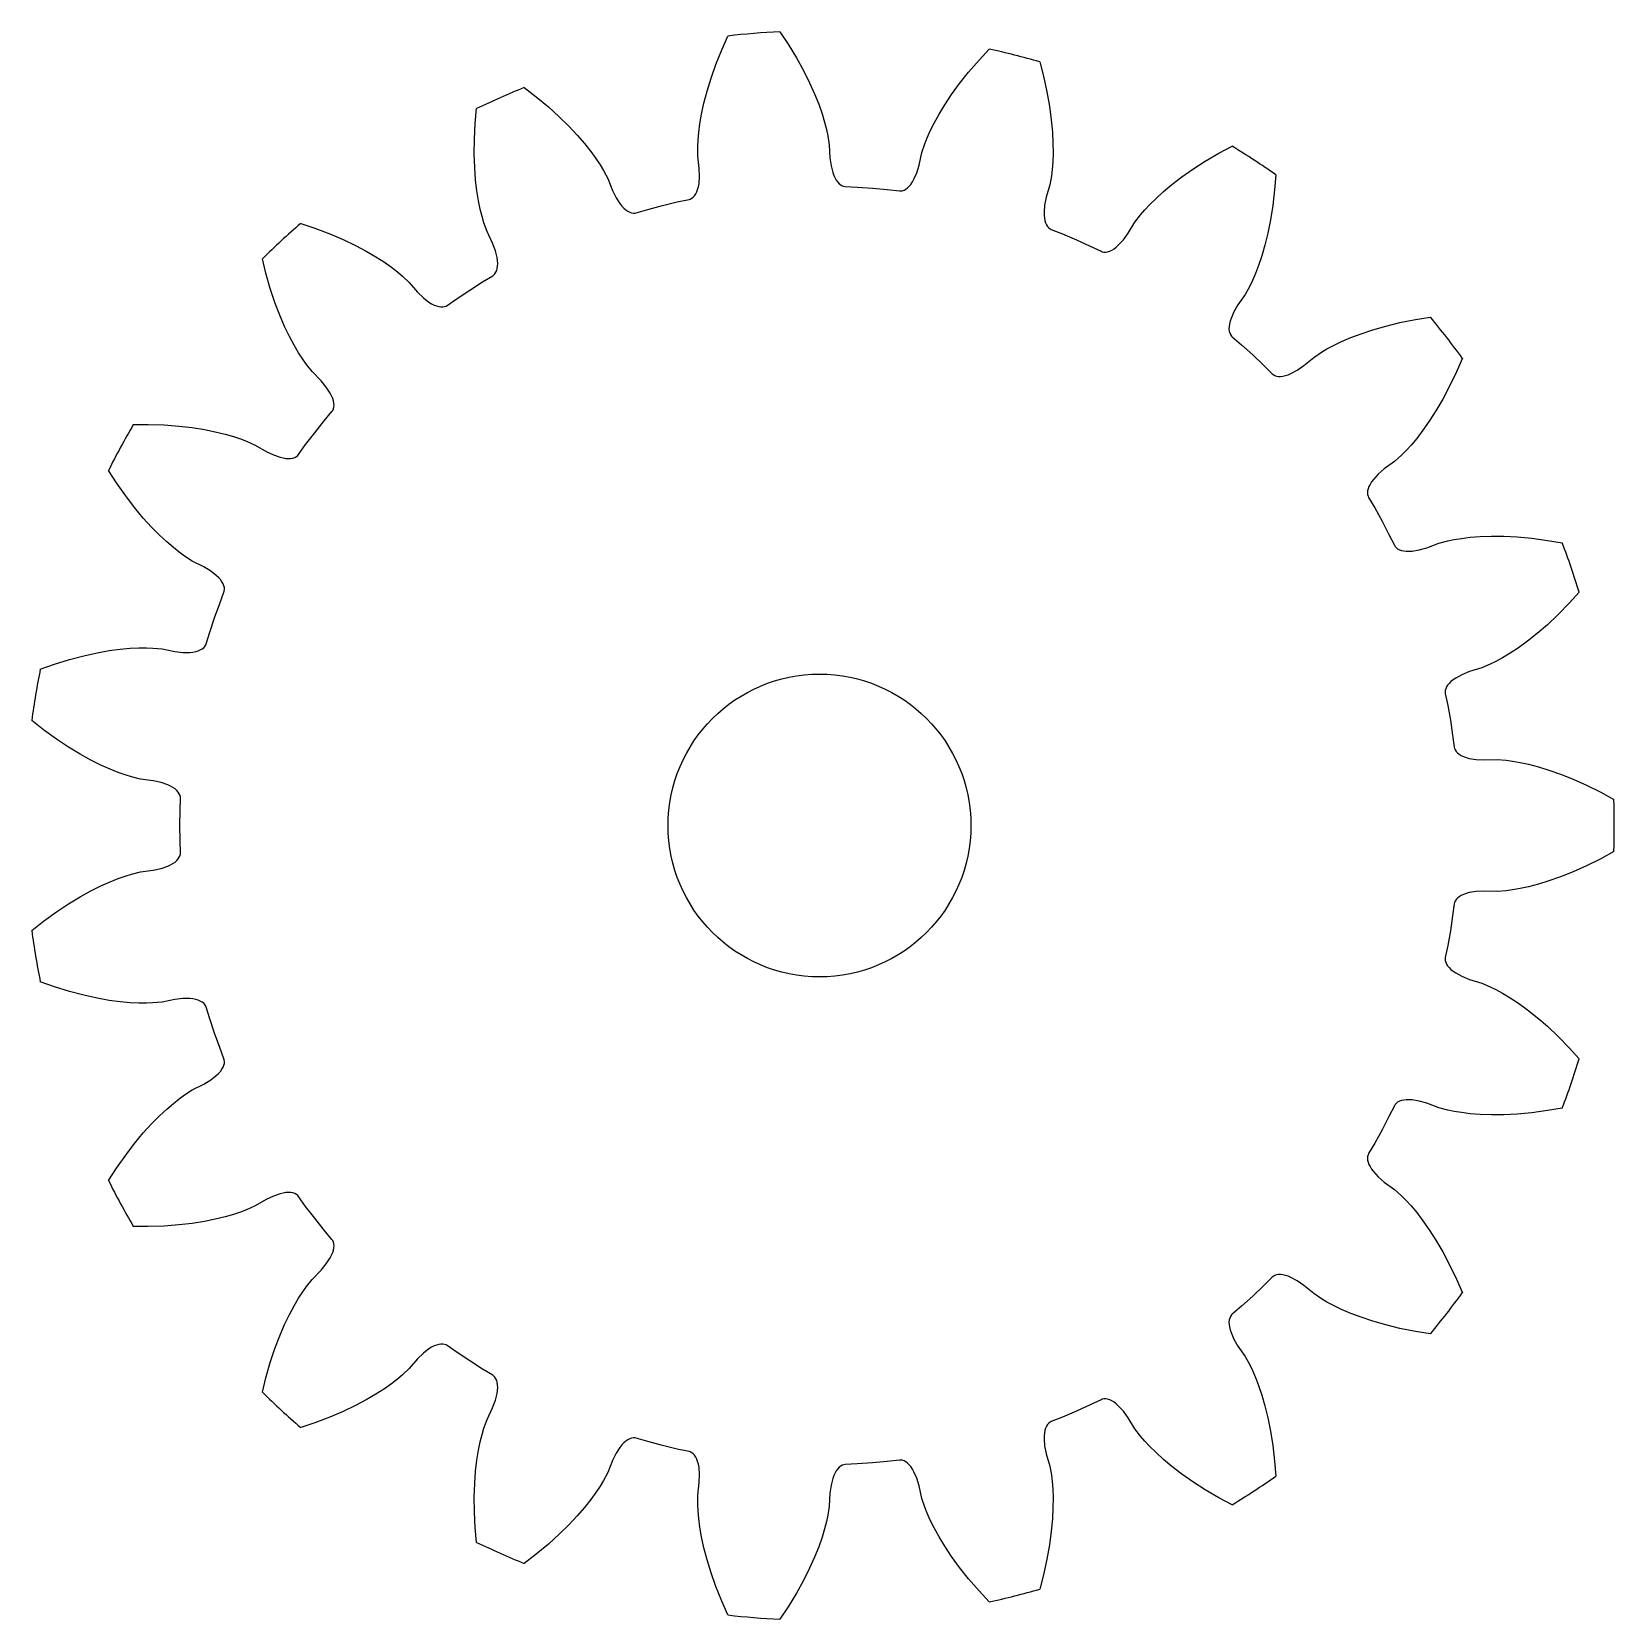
# Model space of a CAD drawing. Extents: x 33.1 to 54, y -10.5 to 10.5.
import ezdxf

# ---------------------------------------------------------------- set-up
doc = ezdxf.new("R2010")
doc.units = 0

msp = doc.modelspace()

# ---------------------------------------------------------------- linework, layer by layer
msp.add_circle((43.5, 0), 2)
msp.add_circle((43.5, 0), 2)
at = {"layer": 'layer0'}
for p, q in [((42.976, 10.487), (43.086, 10.322)), ((42.21, 10.25), (42.29, 10.43)), ((43.086, 10.322), (43.195, 10.143)), ((42.131, 10.055), (42.21, 10.25)), ((43.195, 10.143), (43.289, 9.974)), ((45.47, 9.954), (45.608, 10.113)), ((45.608, 10.113), (45.743, 10.258)), ((46.41, 10.089), (46.46, 9.898)), ((42.014, 9.701), (42.067, 9.872)), ((42.067, 9.872), (42.131, 10.055)), ((43.289, 9.974), (43.369, 9.813)), ((45.35, 9.803), (45.47, 9.954)), ((46.46, 9.898), (46.505, 9.692)), ((39.6, 9.749), (39.756, 9.629)), ((41.973, 9.544), (42.014, 9.701)), ((43.369, 9.813), (43.435, 9.665)), ((43.435, 9.665), (43.489, 9.529)), ((45.155, 9.523), (45.245, 9.658)), ((45.245, 9.658), (45.35, 9.803)), ((46.505, 9.692), (46.538, 9.502)), ((38.951, 9.275), (38.969, 9.472)), ((39.756, 9.629), (39.918, 9.494)), ((39.918, 9.494), (40.062, 9.365)), ((41.942, 9.4), (41.973, 9.544)), ((43.489, 9.529), (43.533, 9.403)), ((45.079, 9.397), (45.155, 9.523)), ((46.538, 9.502), (46.562, 9.324)), ((38.941, 9.066), (38.951, 9.275)), ((40.062, 9.365), (40.189, 9.239)), ((40.189, 9.239), (40.3, 9.12)), ((41.904, 9.155), (41.919, 9.27)), ((41.919, 9.27), (41.942, 9.4)), ((43.533, 9.403), (43.567, 9.293)), ((43.567, 9.293), (43.592, 9.196)), ((44.963, 9.177), (45.015, 9.281)), ((45.015, 9.281), (45.079, 9.397)), ((46.562, 9.324), (46.577, 9.162)), ((38.939, 8.872), (38.941, 9.066)), ((40.3, 9.12), (40.396, 9.009)), ((41.891, 8.971), (41.895, 9.056)), ((41.895, 9.056), (41.904, 9.155)), ((43.592, 9.196), (43.61, 9.113)), ((43.61, 9.113), (43.629, 8.992)), ((44.891, 9.007), (44.923, 9.086)), ((44.923, 9.086), (44.963, 9.177)), ((46.577, 9.162), (46.584, 9.016)), ((38.945, 8.693), (38.939, 8.872)), ((40.396, 9.009), (40.478, 8.905)), ((40.478, 8.905), (40.546, 8.811)), ((40.546, 8.811), (40.601, 8.728)), ((41.893, 8.848), (41.891, 8.971)), ((41.912, 8.68), (41.893, 8.848)), ((43.629, 8.992), (43.638, 8.823)), ((43.638, 8.823), (43.652, 8.716)), ((44.817, 8.725), (44.853, 8.891)), ((44.853, 8.891), (44.891, 9.007)), ((46.585, 8.883), (46.581, 8.768)), ((46.584, 9.016), (46.585, 8.883)), ((48.596, 8.775), (48.777, 8.881)), ((48.777, 8.881), (48.952, 8.974)), ((38.957, 8.531), (38.945, 8.693)), ((40.601, 8.728), (40.645, 8.655)), ((40.645, 8.655), (40.702, 8.547)), ((41.915, 8.573), (41.912, 8.68)), ((43.652, 8.716), (43.675, 8.627)), ((43.675, 8.627), (43.689, 8.588)), ((44.748, 8.538), (44.785, 8.623)), ((44.785, 8.623), (44.817, 8.725)), ((46.573, 8.668), (46.563, 8.584)), ((46.581, 8.768), (46.573, 8.668)), ((48.286, 8.568), (48.433, 8.671)), ((48.433, 8.671), (48.596, 8.775)), ((38.974, 8.385), (38.957, 8.531)), ((40.702, 8.547), (40.765, 8.39)), ((40.765, 8.39), (40.813, 8.294)), ((41.878, 8.372), (41.89, 8.404)), ((41.89, 8.404), (41.9, 8.44)), ((41.9, 8.44), (41.908, 8.48)), ((41.908, 8.48), (41.915, 8.573)), ((43.689, 8.588), (43.705, 8.554)), ((43.705, 8.554), (43.722, 8.525)), ((43.722, 8.525), (43.74, 8.5)), ((43.74, 8.5), (43.76, 8.479)), ((43.76, 8.479), (43.78, 8.463)), ((43.78, 8.463), (43.801, 8.452)), ((43.801, 8.452), (43.823, 8.445)), ((43.823, 8.445), (43.839, 8.443)), ((43.839, 8.443), (43.999, 8.435)), ((43.999, 8.435), (44.198, 8.421)), ((44.198, 8.421), (44.396, 8.402)), ((44.396, 8.402), (44.555, 8.384)), ((44.594, 8.386), (44.617, 8.394)), ((44.617, 8.394), (44.639, 8.406)), ((44.639, 8.406), (44.662, 8.424)), ((44.662, 8.424), (44.684, 8.445)), ((44.684, 8.445), (44.706, 8.471)), ((44.706, 8.471), (44.727, 8.502)), ((44.727, 8.502), (44.748, 8.538)), ((46.541, 8.463), (46.495, 8.3)), ((46.563, 8.584), (46.541, 8.463)), ((48.044, 8.375), (48.157, 8.469)), ((48.157, 8.469), (48.286, 8.568)), ((49.513, 8.4), (49.489, 8.192)), ((49.528, 8.597), (49.513, 8.4)), ((38.995, 8.254), (38.974, 8.385)), ((39.018, 8.141), (38.995, 8.254)), ((40.813, 8.294), (40.864, 8.216)), ((40.864, 8.216), (40.89, 8.184)), ((40.89, 8.184), (40.916, 8.157)), ((41.233, 8.14), (41.426, 8.191)), ((41.426, 8.191), (41.619, 8.238)), ((41.619, 8.238), (41.776, 8.272)), ((41.776, 8.272), (41.792, 8.277)), ((41.792, 8.277), (41.812, 8.287)), ((41.812, 8.287), (41.831, 8.302)), ((41.831, 8.302), (41.848, 8.321)), ((41.848, 8.321), (41.864, 8.344)), ((41.864, 8.344), (41.878, 8.372)), ((44.555, 8.384), (44.572, 8.383)), ((44.572, 8.383), (44.594, 8.386)), ((46.474, 8.195), (46.466, 8.103)), ((46.495, 8.3), (46.474, 8.195)), ((47.796, 8.132), (47.864, 8.205)), ((47.864, 8.205), (47.946, 8.286)), ((47.946, 8.286), (48.044, 8.375)), ((49.489, 8.192), (49.459, 8.001)), ((39.042, 8.044), (39.018, 8.141)), ((39.066, 7.962), (39.042, 8.044)), ((40.916, 8.157), (40.942, 8.135)), ((40.942, 8.135), (40.967, 8.117)), ((40.967, 8.117), (40.993, 8.104)), ((40.993, 8.104), (41.017, 8.096)), ((41.017, 8.096), (41.041, 8.092)), ((41.041, 8.092), (41.063, 8.092)), ((41.063, 8.092), (41.079, 8.096)), ((41.079, 8.096), (41.233, 8.14)), ((46.466, 8.103), (46.467, 8.062)), ((46.467, 8.062), (46.471, 8.024)), ((46.471, 8.024), (46.478, 7.991)), ((46.478, 7.991), (46.487, 7.961)), ((47.667, 7.97), (47.741, 8.067)), ((47.741, 8.067), (47.796, 8.132)), ((49.459, 8.001), (49.424, 7.825)), ((36.646, 7.954), (36.833, 7.891)), ((36.833, 7.891), (37.029, 7.817)), ((37.029, 7.817), (37.207, 7.741)), ((39.107, 7.847), (39.066, 7.962)), ((39.18, 7.694), (39.107, 7.847)), ((46.487, 7.961), (46.499, 7.936)), ((46.499, 7.936), (46.513, 7.914)), ((46.513, 7.914), (46.529, 7.896)), ((46.529, 7.896), (46.548, 7.883)), ((46.548, 7.883), (46.562, 7.876)), ((46.562, 7.876), (46.711, 7.816)), ((46.711, 7.816), (46.894, 7.738)), ((47.515, 7.738), (47.578, 7.825)), ((47.578, 7.825), (47.667, 7.97)), ((49.424, 7.825), (49.385, 7.667)), ((37.207, 7.741), (37.369, 7.663)), ((37.369, 7.663), (37.512, 7.587)), ((37.512, 7.587), (37.639, 7.513)), ((39.218, 7.594), (39.18, 7.694)), ((39.24, 7.504), (39.218, 7.594)), ((46.894, 7.738), (47.076, 7.656)), ((47.076, 7.656), (47.22, 7.587)), ((47.22, 7.587), (47.236, 7.581)), ((47.236, 7.581), (47.258, 7.577)), ((47.258, 7.577), (47.282, 7.577)), ((47.282, 7.577), (47.307, 7.581)), ((47.307, 7.581), (47.334, 7.59)), ((47.334, 7.59), (47.362, 7.603)), ((47.362, 7.603), (47.391, 7.621)), ((47.391, 7.621), (47.421, 7.643)), ((47.421, 7.643), (47.452, 7.67)), ((47.452, 7.67), (47.515, 7.738)), ((49.385, 7.667), (49.344, 7.526)), ((36.186, 7.296), (36.139, 7.488)), ((37.639, 7.513), (37.751, 7.441)), ((37.751, 7.441), (37.845, 7.375)), ((37.845, 7.375), (37.924, 7.314)), ((39.236, 7.334), (39.243, 7.361)), ((39.246, 7.463), (39.24, 7.504)), ((39.243, 7.361), (39.247, 7.392)), ((39.248, 7.426), (39.246, 7.463)), ((39.247, 7.392), (39.248, 7.426)), ((49.302, 7.4), (49.261, 7.292)), ((49.344, 7.526), (49.302, 7.4)), ((36.244, 7.094), (36.186, 7.296)), ((37.924, 7.314), (37.989, 7.259)), ((37.989, 7.259), (38.078, 7.175)), ((38.078, 7.175), (38.189, 7.047)), ((38.878, 7.074), (39.046, 7.181)), ((39.046, 7.181), (39.183, 7.264)), ((39.183, 7.264), (39.197, 7.274)), ((39.197, 7.274), (39.212, 7.29)), ((39.212, 7.29), (39.225, 7.31)), ((39.225, 7.31), (39.236, 7.334)), ((49.221, 7.2), (49.184, 7.124)), ((49.261, 7.292), (49.221, 7.2)), ((36.305, 6.911), (36.244, 7.094)), ((38.189, 7.047), (38.266, 6.972)), ((38.266, 6.972), (38.339, 6.915)), ((38.582, 6.871), (38.713, 6.963)), ((38.713, 6.963), (38.878, 7.074)), ((49.125, 7.017), (49.028, 6.878)), ((49.184, 7.124), (49.125, 7.017)), ((36.369, 6.743), (36.305, 6.911)), ((36.433, 6.594), (36.369, 6.743)), ((38.339, 6.915), (38.374, 6.894)), ((38.374, 6.894), (38.407, 6.876)), ((38.407, 6.876), (38.439, 6.864)), ((38.439, 6.864), (38.469, 6.855)), ((38.469, 6.855), (38.497, 6.851)), ((38.497, 6.851), (38.523, 6.851)), ((38.523, 6.851), (38.546, 6.855)), ((38.546, 6.855), (38.568, 6.863)), ((38.568, 6.863), (38.582, 6.871)), ((48.974, 6.785), (48.937, 6.7)), ((49.028, 6.878), (48.974, 6.785)), ((51.375, 6.686), (51.57, 6.717)), ((36.497, 6.461), (36.433, 6.594)), ((48.911, 6.591), (48.91, 6.56)), ((48.91, 6.56), (48.913, 6.532)), ((48.916, 6.625), (48.911, 6.591)), ((48.913, 6.532), (48.919, 6.507)), ((48.924, 6.661), (48.916, 6.625)), ((48.919, 6.507), (48.929, 6.485)), ((48.937, 6.7), (48.924, 6.661)), ((50.655, 6.498), (50.809, 6.55)), ((50.809, 6.55), (50.981, 6.599)), ((50.981, 6.599), (51.169, 6.645)), ((51.169, 6.645), (51.375, 6.686)), ((36.559, 6.344), (36.497, 6.461)), ((36.618, 6.245), (36.559, 6.344)), ((48.929, 6.485), (48.942, 6.466)), ((48.942, 6.466), (48.954, 6.454)), ((48.954, 6.454), (49.075, 6.35)), ((49.075, 6.35), (49.223, 6.217)), ((50.13, 6.253), (50.203, 6.296)), ((50.203, 6.296), (50.292, 6.343)), ((50.292, 6.343), (50.396, 6.393)), ((50.396, 6.393), (50.518, 6.446)), ((50.518, 6.446), (50.655, 6.498)), ((36.672, 6.161), (36.618, 6.245)), ((36.721, 6.091), (36.672, 6.161)), ((36.797, 5.996), (36.721, 6.091)), ((49.223, 6.217), (49.368, 6.08)), ((49.898, 6.077), (50.029, 6.185)), ((50.029, 6.185), (50.13, 6.253)), ((51.993, 6.174), (51.915, 5.993)), ((36.916, 5.874), (36.797, 5.996)), ((36.984, 5.792), (36.916, 5.874)), ((49.368, 6.08), (49.482, 5.968)), ((49.482, 5.968), (49.495, 5.957)), ((49.495, 5.957), (49.514, 5.946)), ((49.514, 5.946), (49.537, 5.938)), ((49.537, 5.938), (49.562, 5.934)), ((49.562, 5.934), (49.591, 5.934)), ((49.591, 5.934), (49.622, 5.937)), ((49.622, 5.937), (49.655, 5.944)), ((49.655, 5.944), (49.691, 5.956)), ((49.691, 5.956), (49.729, 5.971)), ((49.729, 5.971), (49.81, 6.015)), ((49.81, 6.015), (49.898, 6.077)), ((51.915, 5.993), (51.824, 5.803)), ((37.035, 5.714), (36.984, 5.792)), ((37.053, 5.678), (37.035, 5.714)), ((37.068, 5.643), (37.053, 5.678)), ((51.824, 5.803), (51.734, 5.632)), ((36.956, 5.346), (37.058, 5.469)), ((37.058, 5.469), (37.068, 5.482)), ((37.078, 5.611), (37.068, 5.643)), ((37.068, 5.482), (37.078, 5.503)), ((37.084, 5.58), (37.078, 5.611)), ((37.078, 5.503), (37.083, 5.526)), ((37.083, 5.526), (37.086, 5.552)), ((37.086, 5.552), (37.084, 5.58)), ((51.644, 5.477), (51.556, 5.341)), ((51.734, 5.632), (51.644, 5.477)), ((34.434, 5.297), (34.632, 5.299)), ((34.632, 5.299), (34.842, 5.292)), ((34.842, 5.292), (35.035, 5.278)), ((35.035, 5.278), (35.213, 5.257)), ((35.213, 5.257), (35.373, 5.232)), ((36.832, 5.19), (36.956, 5.346)), ((51.556, 5.341), (51.471, 5.221)), ((35.373, 5.232), (35.517, 5.203)), ((35.517, 5.203), (35.646, 5.171)), ((35.646, 5.171), (35.757, 5.139)), ((35.757, 5.139), (35.852, 5.107)), ((35.852, 5.107), (35.931, 5.077)), ((35.931, 5.077), (36.042, 5.026)), ((36.711, 5.032), (36.832, 5.19)), ((51.39, 5.115), (51.316, 5.027)), ((51.471, 5.221), (51.39, 5.115)), ((36.042, 5.026), (36.189, 4.941)), ((36.189, 4.941), (36.286, 4.895)), ((36.286, 4.895), (36.374, 4.865)), ((36.374, 4.865), (36.413, 4.856)), ((36.413, 4.856), (36.45, 4.85)), ((36.45, 4.85), (36.485, 4.848)), ((36.485, 4.848), (36.516, 4.85)), ((36.516, 4.85), (36.543, 4.855)), ((36.543, 4.855), (36.568, 4.864)), ((36.568, 4.864), (36.589, 4.875)), ((36.589, 4.875), (36.607, 4.889)), ((36.607, 4.889), (36.617, 4.902)), ((36.617, 4.902), (36.711, 5.032)), ((51.189, 4.892), (51.098, 4.811)), ((51.249, 4.953), (51.189, 4.892)), ((51.316, 5.027), (51.249, 4.953)), ((34.213, 4.526), (34.107, 4.692)), ((50.88, 4.64), (50.818, 4.572)), ((50.962, 4.711), (50.88, 4.64)), ((51.098, 4.811), (50.962, 4.711)), ((34.334, 4.354), (34.213, 4.526)), ((50.741, 4.42), (50.739, 4.394)), ((50.747, 4.448), (50.741, 4.42)), ((50.758, 4.477), (50.747, 4.448)), ((50.773, 4.507), (50.758, 4.477)), ((50.793, 4.539), (50.773, 4.507)), ((50.818, 4.572), (50.793, 4.539)), ((34.451, 4.2), (34.334, 4.354)), ((34.566, 4.062), (34.451, 4.2)), ((50.739, 4.394), (50.741, 4.371)), ((50.741, 4.371), (50.747, 4.349)), ((50.747, 4.349), (50.754, 4.334)), ((50.754, 4.334), (50.835, 4.196)), ((50.835, 4.196), (50.932, 4.022)), ((34.675, 3.942), (34.566, 4.062)), ((50.932, 4.022), (51.024, 3.846)), ((34.778, 3.837), (34.675, 3.942)), ((34.875, 3.747), (34.778, 3.837)), ((51.024, 3.846), (51.096, 3.702)), ((51.801, 3.762), (51.885, 3.778)), ((51.885, 3.778), (51.983, 3.794)), ((51.983, 3.794), (52.098, 3.808)), ((52.098, 3.808), (52.23, 3.818)), ((52.23, 3.818), (52.377, 3.823)), ((52.377, 3.823), (52.54, 3.822)), ((52.54, 3.822), (52.719, 3.813)), ((52.719, 3.813), (52.911, 3.795)), ((52.911, 3.795), (53.119, 3.767)), ((34.963, 3.672), (34.875, 3.747)), ((35.041, 3.61), (34.963, 3.672)), ((35.11, 3.56), (35.041, 3.61)), ((51.096, 3.702), (51.104, 3.688)), ((51.104, 3.688), (51.119, 3.671)), ((51.119, 3.671), (51.138, 3.656)), ((51.138, 3.656), (51.161, 3.644)), ((51.161, 3.644), (51.187, 3.634)), ((51.187, 3.634), (51.218, 3.628)), ((51.218, 3.628), (51.252, 3.624)), ((51.252, 3.624), (51.289, 3.623)), ((51.289, 3.623), (51.33, 3.625)), ((51.33, 3.625), (51.421, 3.64)), ((51.421, 3.64), (51.525, 3.67)), ((51.525, 3.67), (51.683, 3.73)), ((51.683, 3.73), (51.801, 3.762)), ((53.119, 3.767), (53.314, 3.733)), ((35.213, 3.494), (35.11, 3.56)), ((35.365, 3.418), (35.213, 3.494)), ((35.457, 3.362), (35.365, 3.418)), ((35.53, 3.305), (35.457, 3.362)), ((35.559, 3.277), (35.53, 3.305)), ((35.584, 3.249), (35.559, 3.277)), ((35.604, 3.221), (35.584, 3.249)), ((35.619, 3.194), (35.604, 3.221)), ((35.63, 3.168), (35.619, 3.194)), ((35.637, 3.143), (35.63, 3.168)), ((35.575, 2.931), (35.632, 3.081)), ((35.632, 3.081), (35.636, 3.097)), ((35.636, 3.097), (35.639, 3.119)), ((35.639, 3.119), (35.637, 3.143)), ((53.537, 3.082), (53.405, 2.936)), ((35.445, 2.555), (35.508, 2.744)), ((35.508, 2.744), (35.575, 2.931)), ((53.258, 2.786), (53.117, 2.653)), ((53.405, 2.936), (53.258, 2.786)), ((35.398, 2.402), (35.445, 2.555)), ((52.981, 2.536), (52.853, 2.436)), ((53.117, 2.653), (52.981, 2.536)), ((33.955, 2.282), (34.115, 2.31)), ((34.115, 2.31), (34.26, 2.329)), ((34.26, 2.329), (34.393, 2.341)), ((34.393, 2.341), (34.508, 2.346)), ((34.508, 2.346), (34.608, 2.347)), ((34.608, 2.347), (34.693, 2.344)), ((34.693, 2.344), (34.815, 2.332)), ((34.815, 2.332), (34.981, 2.299)), ((35.258, 2.298), (35.29, 2.308)), ((35.29, 2.308), (35.319, 2.32)), ((35.319, 2.32), (35.344, 2.333)), ((35.344, 2.333), (35.364, 2.349)), ((35.364, 2.349), (35.381, 2.367)), ((35.381, 2.367), (35.392, 2.386)), ((35.392, 2.386), (35.398, 2.402)), ((52.735, 2.349), (52.624, 2.276)), ((52.853, 2.436), (52.735, 2.349)), ((33.205, 2.067), (33.392, 2.132)), ((33.392, 2.132), (33.592, 2.194)), ((33.592, 2.194), (33.78, 2.243)), ((33.78, 2.243), (33.955, 2.282)), ((34.981, 2.299), (35.088, 2.287)), ((35.088, 2.287), (35.18, 2.287)), ((35.18, 2.287), (35.221, 2.291)), ((35.221, 2.291), (35.258, 2.298)), ((52.361, 2.13), (52.249, 2.083)), ((52.437, 2.168), (52.361, 2.13)), ((52.525, 2.216), (52.437, 2.168)), ((52.624, 2.276), (52.525, 2.216)), ((51.843, 1.902), (51.819, 1.878)), ((51.872, 1.925), (51.843, 1.902)), ((51.906, 1.948), (51.872, 1.925)), ((51.987, 1.992), (51.906, 1.948)), ((52.087, 2.033), (51.987, 1.992)), ((52.249, 2.083), (52.087, 2.033)), ((51.767, 1.783), (51.766, 1.76)), ((51.766, 1.76), (51.768, 1.744)), ((51.773, 1.806), (51.767, 1.783)), ((51.768, 1.744), (51.8, 1.587)), ((51.784, 1.83), (51.773, 1.806)), ((51.799, 1.854), (51.784, 1.83)), ((51.819, 1.878), (51.799, 1.854)), ((51.8, 1.587), (51.835, 1.391)), ((33.247, 1.265), (33.092, 1.388)), ((33.417, 1.142), (33.247, 1.265)), ((51.835, 1.391), (51.865, 1.194)), ((33.578, 1.034), (33.417, 1.142)), ((51.865, 1.194), (51.886, 1.035)), ((33.731, 0.941), (33.578, 1.034)), ((33.873, 0.863), (33.731, 0.941)), ((34.005, 0.797), (33.873, 0.863)), ((51.886, 1.035), (51.89, 1.019)), ((51.89, 1.019), (51.898, 0.998)), ((51.898, 0.998), (51.911, 0.978)), ((51.911, 0.978), (51.929, 0.959)), ((51.929, 0.959), (51.951, 0.941)), ((51.951, 0.941), (51.977, 0.925)), ((51.977, 0.925), (52.008, 0.91)), ((52.008, 0.91), (52.043, 0.898)), ((52.043, 0.898), (52.083, 0.887)), ((52.083, 0.887), (52.174, 0.871)), ((52.174, 0.871), (52.282, 0.866)), ((52.282, 0.866), (52.451, 0.871)), ((52.451, 0.871), (52.573, 0.862)), ((52.573, 0.862), (52.657, 0.851)), ((52.657, 0.851), (52.756, 0.834)), ((34.126, 0.743), (34.005, 0.797)), ((34.233, 0.701), (34.126, 0.743)), ((34.328, 0.668), (34.233, 0.701)), ((34.409, 0.643), (34.328, 0.668)), ((34.528, 0.614), (34.409, 0.643)), ((52.756, 0.834), (52.869, 0.81)), ((52.869, 0.81), (52.997, 0.776)), ((52.997, 0.776), (53.137, 0.733)), ((53.137, 0.733), (53.291, 0.679)), ((53.291, 0.679), (53.457, 0.613)), ((34.696, 0.592), (34.528, 0.614)), ((34.801, 0.568), (34.696, 0.592)), ((34.888, 0.538), (34.801, 0.568)), ((34.925, 0.521), (34.888, 0.538)), ((34.958, 0.502), (34.925, 0.521)), ((34.986, 0.483), (34.958, 0.502)), ((35.009, 0.462), (34.986, 0.483)), ((35.028, 0.441), (35.009, 0.462)), ((35.042, 0.42), (35.028, 0.441)), ((35.052, 0.398), (35.042, 0.42)), ((53.457, 0.613), (53.634, 0.534)), ((53.634, 0.534), (53.821, 0.44)), ((53.821, 0.44), (53.994, 0.344)), ((35.057, 0.376), (35.052, 0.398)), ((35.052, 0.199), (35.058, 0.359)), ((35.058, 0.359), (35.057, 0.376)), ((35.05, 0), (35.052, 0.199)), ((35.052, -0.199), (35.05, 0)), ((35.058, -0.359), (35.052, -0.199)), ((35.042, -0.42), (35.052, -0.398)), ((35.052, -0.398), (35.057, -0.376)), ((35.057, -0.376), (35.058, -0.359)), ((53.994, -0.344), (53.821, -0.44)), ((34.409, -0.643), (34.528, -0.614)), ((34.528, -0.614), (34.696, -0.592)), ((34.696, -0.592), (34.801, -0.568)), ((34.801, -0.568), (34.888, -0.538)), ((34.888, -0.538), (34.925, -0.521)), ((34.925, -0.521), (34.958, -0.502)), ((34.958, -0.502), (34.986, -0.483)), ((34.986, -0.483), (35.009, -0.462)), ((35.009, -0.462), (35.028, -0.441)), ((35.028, -0.441), (35.042, -0.42)), ((53.457, -0.613), (53.291, -0.679)), ((53.634, -0.534), (53.457, -0.613)), ((53.821, -0.44), (53.634, -0.534)), ((33.873, -0.863), (34.005, -0.797)), ((34.005, -0.797), (34.126, -0.743)), ((34.126, -0.743), (34.233, -0.701)), ((34.233, -0.701), (34.328, -0.668)), ((34.328, -0.668), (34.409, -0.643)), ((52.756, -0.834), (52.657, -0.851)), ((52.869, -0.81), (52.756, -0.834)), ((52.997, -0.776), (52.869, -0.81)), ((53.137, -0.733), (52.997, -0.776)), ((53.291, -0.679), (53.137, -0.733)), ((33.417, -1.142), (33.578, -1.034)), ((33.578, -1.034), (33.731, -0.941)), ((33.731, -0.941), (33.873, -0.863)), ((51.886, -1.035), (51.865, -1.194)), ((51.89, -1.019), (51.886, -1.035)), ((51.898, -0.998), (51.89, -1.019)), ((51.911, -0.978), (51.898, -0.998)), ((51.929, -0.959), (51.911, -0.978)), ((51.951, -0.941), (51.929, -0.959)), ((51.977, -0.925), (51.951, -0.941)), ((52.008, -0.91), (51.977, -0.925)), ((52.043, -0.898), (52.008, -0.91)), ((52.083, -0.887), (52.043, -0.898)), ((52.174, -0.871), (52.083, -0.887)), ((52.282, -0.866), (52.174, -0.871)), ((52.451, -0.871), (52.282, -0.866)), ((52.573, -0.862), (52.451, -0.871)), ((52.657, -0.851), (52.573, -0.862)), ((33.247, -1.265), (33.417, -1.142)), ((51.865, -1.194), (51.835, -1.391)), ((33.092, -1.388), (33.247, -1.265)), ((51.835, -1.391), (51.8, -1.587)), ((51.8, -1.587), (51.768, -1.744)), ((51.768, -1.744), (51.766, -1.76)), ((51.766, -1.76), (51.767, -1.783)), ((51.767, -1.783), (51.773, -1.806)), ((51.773, -1.806), (51.784, -1.83)), ((51.784, -1.83), (51.799, -1.854)), ((51.799, -1.854), (51.819, -1.878)), ((51.819, -1.878), (51.843, -1.902)), ((33.392, -2.132), (33.205, -2.067)), ((51.843, -1.902), (51.872, -1.925)), ((51.872, -1.925), (51.906, -1.948)), ((51.906, -1.948), (51.987, -1.992)), ((51.987, -1.992), (52.087, -2.033)), ((52.087, -2.033), (52.249, -2.083)), ((52.249, -2.083), (52.361, -2.13)), ((33.592, -2.194), (33.392, -2.132)), ((33.78, -2.243), (33.592, -2.194)), ((33.955, -2.282), (33.78, -2.243)), ((34.115, -2.31), (33.955, -2.282)), ((34.981, -2.299), (34.815, -2.332)), ((35.088, -2.287), (34.981, -2.299)), ((35.18, -2.287), (35.088, -2.287)), ((35.221, -2.291), (35.18, -2.287)), ((35.258, -2.298), (35.221, -2.291)), ((35.29, -2.308), (35.258, -2.298)), ((52.361, -2.13), (52.437, -2.168)), ((52.437, -2.168), (52.525, -2.216)), ((52.525, -2.216), (52.624, -2.276)), ((52.624, -2.276), (52.735, -2.349)), ((34.26, -2.329), (34.115, -2.31)), ((34.393, -2.341), (34.26, -2.329)), ((34.508, -2.346), (34.393, -2.341)), ((34.608, -2.347), (34.508, -2.346)), ((34.693, -2.344), (34.608, -2.347)), ((34.815, -2.332), (34.693, -2.344)), ((35.319, -2.32), (35.29, -2.308)), ((35.344, -2.333), (35.319, -2.32)), ((35.364, -2.349), (35.344, -2.333)), ((35.381, -2.367), (35.364, -2.349)), ((35.392, -2.386), (35.381, -2.367)), ((35.398, -2.402), (35.392, -2.386)), ((35.445, -2.555), (35.398, -2.402)), ((52.735, -2.349), (52.853, -2.436)), ((52.853, -2.436), (52.981, -2.536)), ((35.508, -2.744), (35.445, -2.555)), ((52.981, -2.536), (53.117, -2.653)), ((53.117, -2.653), (53.258, -2.786)), ((35.575, -2.931), (35.508, -2.744)), ((35.632, -3.081), (35.575, -2.931)), ((53.258, -2.786), (53.405, -2.936)), ((53.405, -2.936), (53.537, -3.082)), ((35.63, -3.168), (35.637, -3.143)), ((35.636, -3.097), (35.632, -3.081)), ((35.639, -3.119), (35.636, -3.097)), ((35.637, -3.143), (35.639, -3.119)), ((35.457, -3.362), (35.53, -3.305)), ((35.53, -3.305), (35.559, -3.277)), ((35.559, -3.277), (35.584, -3.249)), ((35.584, -3.249), (35.604, -3.221)), ((35.604, -3.221), (35.619, -3.194)), ((35.619, -3.194), (35.63, -3.168)), ((35.041, -3.61), (35.11, -3.56)), ((35.11, -3.56), (35.213, -3.494)), ((35.213, -3.494), (35.365, -3.418)), ((35.365, -3.418), (35.457, -3.362)), ((34.778, -3.837), (34.875, -3.747)), ((34.875, -3.747), (34.963, -3.672)), ((34.963, -3.672), (35.041, -3.61)), ((51.096, -3.702), (51.024, -3.846)), ((51.104, -3.688), (51.096, -3.702)), ((51.119, -3.671), (51.104, -3.688)), ((51.138, -3.656), (51.119, -3.671)), ((51.161, -3.644), (51.138, -3.656)), ((51.187, -3.634), (51.161, -3.644)), ((51.218, -3.628), (51.187, -3.634)), ((51.252, -3.624), (51.218, -3.628)), ((51.289, -3.623), (51.252, -3.624)), ((51.33, -3.625), (51.289, -3.623)), ((51.421, -3.64), (51.33, -3.625)), ((51.525, -3.67), (51.421, -3.64)), ((51.683, -3.73), (51.525, -3.67)), ((51.801, -3.762), (51.683, -3.73)), ((51.885, -3.778), (51.801, -3.762)), ((53.119, -3.767), (52.911, -3.795)), ((53.314, -3.733), (53.119, -3.767)), ((34.566, -4.062), (34.675, -3.942)), ((34.675, -3.942), (34.778, -3.837)), ((51.024, -3.846), (50.932, -4.022)), ((51.983, -3.794), (51.885, -3.778)), ((52.098, -3.808), (51.983, -3.794)), ((52.23, -3.818), (52.098, -3.808)), ((52.377, -3.823), (52.23, -3.818)), ((52.54, -3.822), (52.377, -3.823)), ((52.719, -3.813), (52.54, -3.822)), ((52.911, -3.795), (52.719, -3.813)), ((34.451, -4.2), (34.566, -4.062)), ((50.932, -4.022), (50.835, -4.196)), ((34.213, -4.526), (34.334, -4.354)), ((34.334, -4.354), (34.451, -4.2)), ((50.741, -4.371), (50.739, -4.394)), ((50.739, -4.394), (50.741, -4.42)), ((50.747, -4.349), (50.741, -4.371)), ((50.754, -4.334), (50.747, -4.349)), ((50.835, -4.196), (50.754, -4.334)), ((34.107, -4.692), (34.213, -4.526)), ((50.741, -4.42), (50.747, -4.448)), ((50.747, -4.448), (50.758, -4.477)), ((50.758, -4.477), (50.773, -4.507)), ((50.773, -4.507), (50.793, -4.539)), ((50.793, -4.539), (50.818, -4.572)), ((50.818, -4.572), (50.88, -4.64)), ((50.88, -4.64), (50.962, -4.711)), ((50.962, -4.711), (51.098, -4.811)), ((51.098, -4.811), (51.189, -4.892)), ((36.042, -5.026), (35.931, -5.077)), ((36.189, -4.941), (36.042, -5.026)), ((36.286, -4.895), (36.189, -4.941)), ((36.374, -4.865), (36.286, -4.895)), ((36.413, -4.856), (36.374, -4.865)), ((36.45, -4.85), (36.413, -4.856)), ((36.485, -4.848), (36.45, -4.85)), ((36.516, -4.85), (36.485, -4.848)), ((36.543, -4.855), (36.516, -4.85)), ((36.568, -4.864), (36.543, -4.855)), ((36.589, -4.875), (36.568, -4.864)), ((36.607, -4.889), (36.589, -4.875)), ((36.617, -4.902), (36.607, -4.889)), ((36.711, -5.032), (36.617, -4.902)), ((36.832, -5.19), (36.711, -5.032)), ((51.189, -4.892), (51.249, -4.953)), ((51.249, -4.953), (51.316, -5.027)), ((51.316, -5.027), (51.39, -5.115)), ((35.373, -5.232), (35.213, -5.257)), ((35.517, -5.203), (35.373, -5.232)), ((35.646, -5.171), (35.517, -5.203)), ((35.757, -5.139), (35.646, -5.171)), ((35.852, -5.107), (35.757, -5.139)), ((35.931, -5.077), (35.852, -5.107)), ((36.956, -5.346), (36.832, -5.19)), ((51.39, -5.115), (51.471, -5.221)), ((51.471, -5.221), (51.556, -5.341)), ((34.632, -5.299), (34.434, -5.297)), ((34.842, -5.292), (34.632, -5.299)), ((35.035, -5.278), (34.842, -5.292)), ((35.213, -5.257), (35.035, -5.278)), ((37.058, -5.469), (36.956, -5.346)), ((51.556, -5.341), (51.644, -5.477)), ((37.053, -5.678), (37.068, -5.643)), ((37.068, -5.482), (37.058, -5.469)), ((37.078, -5.503), (37.068, -5.482)), ((37.068, -5.643), (37.078, -5.611)), ((37.083, -5.526), (37.078, -5.503)), ((37.078, -5.611), (37.084, -5.58)), ((37.086, -5.552), (37.083, -5.526)), ((37.084, -5.58), (37.086, -5.552)), ((51.644, -5.477), (51.734, -5.632)), ((51.734, -5.632), (51.824, -5.803)), ((36.916, -5.874), (36.984, -5.792)), ((36.984, -5.792), (37.035, -5.714)), ((37.035, -5.714), (37.053, -5.678)), ((51.824, -5.803), (51.915, -5.993)), ((36.721, -6.091), (36.797, -5.996)), ((36.797, -5.996), (36.916, -5.874)), ((49.368, -6.08), (49.223, -6.217)), ((49.482, -5.968), (49.368, -6.08)), ((49.495, -5.957), (49.482, -5.968)), ((49.514, -5.946), (49.495, -5.957)), ((49.537, -5.938), (49.514, -5.946)), ((49.562, -5.934), (49.537, -5.938)), ((49.591, -5.934), (49.562, -5.934)), ((49.622, -5.937), (49.591, -5.934)), ((49.655, -5.944), (49.622, -5.937)), ((49.691, -5.956), (49.655, -5.944)), ((49.729, -5.971), (49.691, -5.956)), ((49.81, -6.015), (49.729, -5.971)), ((49.898, -6.077), (49.81, -6.015)), ((50.029, -6.185), (49.898, -6.077)), ((51.915, -5.993), (51.993, -6.174)), ((36.559, -6.344), (36.618, -6.245)), ((36.618, -6.245), (36.672, -6.161)), ((36.672, -6.161), (36.721, -6.091)), ((49.223, -6.217), (49.075, -6.35)), ((50.13, -6.253), (50.029, -6.185)), ((50.203, -6.296), (50.13, -6.253)), ((36.433, -6.594), (36.497, -6.461)), ((36.497, -6.461), (36.559, -6.344)), ((48.929, -6.485), (48.919, -6.507)), ((48.942, -6.466), (48.929, -6.485)), ((48.954, -6.454), (48.942, -6.466)), ((49.075, -6.35), (48.954, -6.454)), ((50.292, -6.343), (50.203, -6.296)), ((50.396, -6.393), (50.292, -6.343)), ((50.518, -6.446), (50.396, -6.393)), ((50.655, -6.498), (50.518, -6.446)), ((50.809, -6.55), (50.655, -6.498)), ((36.369, -6.743), (36.433, -6.594)), ((48.913, -6.532), (48.91, -6.56)), ((48.91, -6.56), (48.911, -6.591)), ((48.911, -6.591), (48.916, -6.625)), ((48.919, -6.507), (48.913, -6.532)), ((48.916, -6.625), (48.924, -6.661)), ((48.924, -6.661), (48.937, -6.7)), ((48.937, -6.7), (48.974, -6.785)), ((50.981, -6.599), (50.809, -6.55)), ((51.169, -6.645), (50.981, -6.599)), ((51.375, -6.686), (51.169, -6.645)), ((51.57, -6.717), (51.375, -6.686)), ((36.244, -7.094), (36.305, -6.911)), ((36.305, -6.911), (36.369, -6.743)), ((38.339, -6.915), (38.266, -6.972)), ((38.374, -6.894), (38.339, -6.915)), ((38.407, -6.876), (38.374, -6.894)), ((38.439, -6.864), (38.407, -6.876)), ((38.469, -6.855), (38.439, -6.864)), ((38.497, -6.851), (38.469, -6.855)), ((38.523, -6.851), (38.497, -6.851)), ((38.546, -6.855), (38.523, -6.851)), ((38.568, -6.863), (38.546, -6.855)), ((38.582, -6.871), (38.568, -6.863)), ((38.713, -6.963), (38.582, -6.871)), ((48.974, -6.785), (49.028, -6.878)), ((49.028, -6.878), (49.125, -7.017)), ((36.186, -7.296), (36.244, -7.094)), ((38.189, -7.047), (38.078, -7.175)), ((38.266, -6.972), (38.189, -7.047)), ((38.878, -7.074), (38.713, -6.963)), ((39.046, -7.181), (38.878, -7.074)), ((49.125, -7.017), (49.184, -7.124)), ((49.184, -7.124), (49.221, -7.2)), ((36.139, -7.488), (36.186, -7.296)), ((37.924, -7.314), (37.845, -7.375)), ((37.989, -7.259), (37.924, -7.314)), ((38.078, -7.175), (37.989, -7.259)), ((39.183, -7.264), (39.046, -7.181)), ((39.197, -7.274), (39.183, -7.264)), ((39.212, -7.29), (39.197, -7.274)), ((39.225, -7.31), (39.212, -7.29)), ((39.236, -7.334), (39.225, -7.31)), ((39.243, -7.361), (39.236, -7.334)), ((49.221, -7.2), (49.261, -7.292)), ((49.261, -7.292), (49.302, -7.4)), ((37.639, -7.513), (37.512, -7.587)), ((37.751, -7.441), (37.639, -7.513)), ((37.845, -7.375), (37.751, -7.441)), ((39.218, -7.594), (39.24, -7.504)), ((39.24, -7.504), (39.246, -7.463)), ((39.247, -7.392), (39.243, -7.361)), ((39.246, -7.463), (39.248, -7.426)), ((39.248, -7.426), (39.247, -7.392)), ((49.302, -7.4), (49.344, -7.526)), ((49.344, -7.526), (49.385, -7.667)), ((37.207, -7.741), (37.029, -7.817)), ((37.369, -7.663), (37.207, -7.741)), ((37.512, -7.587), (37.369, -7.663)), ((39.107, -7.847), (39.18, -7.694)), ((39.18, -7.694), (39.218, -7.594)), ((46.894, -7.738), (46.711, -7.816)), ((47.076, -7.656), (46.894, -7.738)), ((47.22, -7.587), (47.076, -7.656)), ((47.236, -7.581), (47.22, -7.587)), ((47.258, -7.577), (47.236, -7.581)), ((47.282, -7.577), (47.258, -7.577)), ((47.307, -7.581), (47.282, -7.577)), ((47.334, -7.59), (47.307, -7.581)), ((47.362, -7.603), (47.334, -7.59)), ((47.391, -7.621), (47.362, -7.603)), ((47.421, -7.643), (47.391, -7.621)), ((47.452, -7.67), (47.421, -7.643)), ((47.515, -7.738), (47.452, -7.67)), ((47.578, -7.825), (47.515, -7.738)), ((49.385, -7.667), (49.424, -7.825)), ((36.833, -7.891), (36.646, -7.954)), ((37.029, -7.817), (36.833, -7.891)), ((39.042, -8.044), (39.066, -7.962)), ((39.066, -7.962), (39.107, -7.847)), ((46.487, -7.961), (46.478, -7.991)), ((46.499, -7.936), (46.487, -7.961)), ((46.513, -7.914), (46.499, -7.936)), ((46.529, -7.896), (46.513, -7.914)), ((46.548, -7.883), (46.529, -7.896)), ((46.562, -7.876), (46.548, -7.883)), ((46.711, -7.816), (46.562, -7.876)), ((47.667, -7.97), (47.578, -7.825)), ((47.741, -8.067), (47.667, -7.97)), ((49.424, -7.825), (49.459, -8.001)), ((38.995, -8.254), (39.018, -8.141)), ((39.018, -8.141), (39.042, -8.044)), ((40.916, -8.157), (40.89, -8.184)), ((40.942, -8.135), (40.916, -8.157)), ((40.967, -8.117), (40.942, -8.135)), ((40.993, -8.104), (40.967, -8.117)), ((41.017, -8.096), (40.993, -8.104)), ((41.041, -8.092), (41.017, -8.096)), ((41.063, -8.092), (41.041, -8.092)), ((41.079, -8.096), (41.063, -8.092)), ((41.233, -8.14), (41.079, -8.096)), ((41.426, -8.191), (41.233, -8.14)), ((46.467, -8.062), (46.466, -8.103)), ((46.466, -8.103), (46.474, -8.195)), ((46.471, -8.024), (46.467, -8.062)), ((46.478, -7.991), (46.471, -8.024)), ((47.796, -8.132), (47.741, -8.067)), ((47.864, -8.205), (47.796, -8.132)), ((49.459, -8.001), (49.489, -8.192)), ((38.957, -8.531), (38.974, -8.385)), ((38.974, -8.385), (38.995, -8.254)), ((40.813, -8.294), (40.765, -8.39)), ((40.864, -8.216), (40.813, -8.294)), ((40.89, -8.184), (40.864, -8.216)), ((41.619, -8.238), (41.426, -8.191)), ((41.776, -8.272), (41.619, -8.238)), ((41.792, -8.277), (41.776, -8.272)), ((41.812, -8.287), (41.792, -8.277)), ((41.831, -8.302), (41.812, -8.287)), ((41.848, -8.321), (41.831, -8.302)), ((41.864, -8.344), (41.848, -8.321)), ((41.878, -8.372), (41.864, -8.344)), ((41.89, -8.404), (41.878, -8.372)), ((44.555, -8.384), (44.396, -8.402)), ((44.572, -8.383), (44.555, -8.384)), ((44.594, -8.386), (44.572, -8.383)), ((44.617, -8.394), (44.594, -8.386)), ((46.474, -8.195), (46.495, -8.3)), ((46.495, -8.3), (46.541, -8.463)), ((47.946, -8.286), (47.864, -8.205)), ((48.044, -8.375), (47.946, -8.286)), ((48.157, -8.469), (48.044, -8.375)), ((49.489, -8.192), (49.513, -8.4)), ((38.945, -8.693), (38.957, -8.531)), ((40.702, -8.547), (40.645, -8.655)), ((40.765, -8.39), (40.702, -8.547)), ((41.9, -8.44), (41.89, -8.404)), ((41.908, -8.48), (41.9, -8.44)), ((41.915, -8.573), (41.908, -8.48)), ((41.912, -8.68), (41.915, -8.573)), ((43.689, -8.588), (43.675, -8.627)), ((43.705, -8.554), (43.689, -8.588)), ((43.722, -8.525), (43.705, -8.554)), ((43.74, -8.5), (43.722, -8.525)), ((43.76, -8.479), (43.74, -8.5)), ((43.78, -8.463), (43.76, -8.479)), ((43.801, -8.452), (43.78, -8.463)), ((43.823, -8.445), (43.801, -8.452)), ((43.839, -8.443), (43.823, -8.445)), ((43.999, -8.435), (43.839, -8.443)), ((44.198, -8.421), (43.999, -8.435)), ((44.396, -8.402), (44.198, -8.421)), ((44.639, -8.406), (44.617, -8.394)), ((44.662, -8.424), (44.639, -8.406)), ((44.684, -8.445), (44.662, -8.424)), ((44.706, -8.471), (44.684, -8.445)), ((44.727, -8.502), (44.706, -8.471)), ((44.748, -8.538), (44.727, -8.502)), ((44.785, -8.623), (44.748, -8.538)), ((46.541, -8.463), (46.563, -8.584)), ((46.563, -8.584), (46.573, -8.668)), ((48.286, -8.568), (48.157, -8.469)), ((48.433, -8.671), (48.286, -8.568)), ((49.513, -8.4), (49.528, -8.597)), ((38.939, -8.872), (38.945, -8.693)), ((40.601, -8.728), (40.546, -8.811)), ((40.645, -8.655), (40.601, -8.728)), ((41.893, -8.848), (41.912, -8.68)), ((43.652, -8.716), (43.638, -8.823)), ((43.675, -8.627), (43.652, -8.716)), ((44.817, -8.725), (44.785, -8.623)), ((44.853, -8.891), (44.817, -8.725)), ((46.573, -8.668), (46.581, -8.768)), ((46.581, -8.768), (46.585, -8.883)), ((48.596, -8.775), (48.433, -8.671)), ((48.777, -8.881), (48.596, -8.775)), ((38.941, -9.066), (38.939, -8.872)), ((40.396, -9.009), (40.3, -9.12)), ((40.478, -8.905), (40.396, -9.009)), ((40.546, -8.811), (40.478, -8.905)), ((41.891, -8.971), (41.893, -8.848)), ((41.895, -9.056), (41.891, -8.971)), ((43.629, -8.992), (43.61, -9.113)), ((43.638, -8.823), (43.629, -8.992)), ((44.891, -9.007), (44.853, -8.891)), ((44.923, -9.086), (44.891, -9.007)), ((46.584, -9.016), (46.577, -9.162)), ((46.585, -8.883), (46.584, -9.016)), ((48.952, -8.974), (48.777, -8.881)), ((38.951, -9.275), (38.941, -9.066)), ((40.3, -9.12), (40.189, -9.239)), ((41.904, -9.155), (41.895, -9.056)), ((41.919, -9.27), (41.904, -9.155)), ((43.592, -9.196), (43.567, -9.293)), ((43.61, -9.113), (43.592, -9.196)), ((44.963, -9.177), (44.923, -9.086)), ((45.015, -9.281), (44.963, -9.177)), ((46.577, -9.162), (46.562, -9.324)), ((38.969, -9.472), (38.951, -9.275)), ((40.062, -9.365), (39.918, -9.494)), ((40.189, -9.239), (40.062, -9.365)), ((41.942, -9.4), (41.919, -9.27)), ((41.973, -9.544), (41.942, -9.4)), ((43.533, -9.403), (43.489, -9.529)), ((43.567, -9.293), (43.533, -9.403)), ((45.079, -9.397), (45.015, -9.281)), ((45.155, -9.523), (45.079, -9.397)), ((46.562, -9.324), (46.538, -9.502)), ((39.756, -9.629), (39.6, -9.749)), ((39.918, -9.494), (39.756, -9.629)), ((42.014, -9.701), (41.973, -9.544)), ((43.489, -9.529), (43.435, -9.665)), ((45.245, -9.658), (45.155, -9.523)), ((46.538, -9.502), (46.505, -9.692)), ((42.067, -9.872), (42.014, -9.701)), ((43.369, -9.813), (43.289, -9.974)), ((43.435, -9.665), (43.369, -9.813)), ((45.35, -9.803), (45.245, -9.658)), ((45.47, -9.954), (45.35, -9.803)), ((46.505, -9.692), (46.46, -9.898)), ((42.131, -10.055), (42.067, -9.872)), ((42.21, -10.25), (42.131, -10.055)), ((43.289, -9.974), (43.195, -10.143)), ((45.608, -10.113), (45.47, -9.954)), ((46.46, -9.898), (46.41, -10.089)), ((42.29, -10.43), (42.21, -10.25)), ((43.195, -10.143), (43.086, -10.322)), ((45.743, -10.258), (45.608, -10.113)), ((43.086, -10.322), (42.976, -10.487))]:
    msp.add_line(p, q, dxfattribs=at)
for start, end in [(92.8589, 96.6148), (73.9115, 77.6674), (111.8063, 115.5622), (54.9642, 58.72), (130.7536, 134.5095), (36.0168, 39.7727), (149.701, 153.4569), (17.0694, 20.8253), (168.6484, 172.4043), (358.1221, 361.8779), (187.5957, 191.3516), (339.1747, 342.9306), (206.5431, 210.299), (320.2273, 323.9832), (225.4905, 229.2464), (301.28, 305.0358), (244.4378, 248.1937), (282.3326, 286.0885), (263.3852, 267.1411)]:
    msp.add_arc((43.5, 0), 10.5, start, end, dxfattribs=at)
at = {"layer": 'layer1'}
for p, q in [((42.976, 10.487), (43.086, 10.322)), ((42.21, 10.25), (42.29, 10.43)), ((43.086, 10.322), (43.195, 10.143)), ((42.131, 10.055), (42.21, 10.25)), ((43.195, 10.143), (43.289, 9.974)), ((45.47, 9.954), (45.608, 10.113)), ((45.608, 10.113), (45.743, 10.258)), ((46.41, 10.089), (46.46, 9.898)), ((42.014, 9.701), (42.067, 9.872)), ((42.067, 9.872), (42.131, 10.055)), ((43.289, 9.974), (43.369, 9.813)), ((45.35, 9.803), (45.47, 9.954)), ((46.46, 9.898), (46.505, 9.692)), ((39.6, 9.749), (39.756, 9.629)), ((41.973, 9.544), (42.014, 9.701)), ((43.369, 9.813), (43.435, 9.665)), ((43.435, 9.665), (43.489, 9.529)), ((45.155, 9.523), (45.245, 9.658)), ((45.245, 9.658), (45.35, 9.803)), ((46.505, 9.692), (46.538, 9.502)), ((38.951, 9.275), (38.969, 9.472)), ((39.756, 9.629), (39.918, 9.494)), ((39.918, 9.494), (40.062, 9.365)), ((41.942, 9.4), (41.973, 9.544)), ((43.489, 9.529), (43.533, 9.403)), ((45.079, 9.397), (45.155, 9.523)), ((46.538, 9.502), (46.562, 9.324)), ((38.941, 9.066), (38.951, 9.275)), ((40.062, 9.365), (40.189, 9.239)), ((40.189, 9.239), (40.3, 9.12)), ((41.904, 9.155), (41.919, 9.27)), ((41.919, 9.27), (41.942, 9.4)), ((43.533, 9.403), (43.567, 9.293)), ((43.567, 9.293), (43.592, 9.196)), ((44.963, 9.177), (45.015, 9.281)), ((45.015, 9.281), (45.079, 9.397)), ((46.562, 9.324), (46.577, 9.162)), ((38.939, 8.872), (38.941, 9.066)), ((40.3, 9.12), (40.396, 9.009)), ((41.891, 8.971), (41.895, 9.056)), ((41.895, 9.056), (41.904, 9.155)), ((43.592, 9.196), (43.61, 9.113)), ((43.61, 9.113), (43.629, 8.992)), ((44.891, 9.007), (44.923, 9.086)), ((44.923, 9.086), (44.963, 9.177)), ((46.577, 9.162), (46.584, 9.016)), ((38.945, 8.693), (38.939, 8.872)), ((40.396, 9.009), (40.478, 8.905)), ((40.478, 8.905), (40.546, 8.811)), ((40.546, 8.811), (40.601, 8.728)), ((41.893, 8.848), (41.891, 8.971)), ((41.912, 8.68), (41.893, 8.848)), ((43.629, 8.992), (43.638, 8.823)), ((43.638, 8.823), (43.652, 8.716)), ((44.817, 8.725), (44.853, 8.891)), ((44.853, 8.891), (44.891, 9.007)), ((46.585, 8.883), (46.581, 8.768)), ((46.584, 9.016), (46.585, 8.883)), ((48.596, 8.775), (48.777, 8.881)), ((48.777, 8.881), (48.952, 8.974)), ((38.957, 8.531), (38.945, 8.693)), ((40.601, 8.728), (40.645, 8.655)), ((40.645, 8.655), (40.702, 8.547)), ((41.915, 8.573), (41.912, 8.68)), ((43.652, 8.716), (43.675, 8.627)), ((43.675, 8.627), (43.689, 8.588)), ((44.748, 8.538), (44.785, 8.623)), ((44.785, 8.623), (44.817, 8.725)), ((46.573, 8.668), (46.563, 8.584)), ((46.581, 8.768), (46.573, 8.668)), ((48.286, 8.568), (48.433, 8.671)), ((48.433, 8.671), (48.596, 8.775)), ((38.974, 8.385), (38.957, 8.531)), ((40.702, 8.547), (40.765, 8.39)), ((40.765, 8.39), (40.813, 8.294)), ((41.878, 8.372), (41.89, 8.404)), ((41.89, 8.404), (41.9, 8.44)), ((41.9, 8.44), (41.908, 8.48)), ((41.908, 8.48), (41.915, 8.573)), ((43.689, 8.588), (43.705, 8.554)), ((43.705, 8.554), (43.722, 8.525)), ((43.722, 8.525), (43.74, 8.5)), ((43.74, 8.5), (43.76, 8.479)), ((43.76, 8.479), (43.78, 8.463)), ((43.78, 8.463), (43.801, 8.452)), ((43.801, 8.452), (43.823, 8.445)), ((43.823, 8.445), (43.839, 8.443)), ((43.839, 8.443), (43.999, 8.435)), ((43.999, 8.435), (44.198, 8.421)), ((44.198, 8.421), (44.396, 8.402)), ((44.396, 8.402), (44.555, 8.384)), ((44.594, 8.386), (44.617, 8.394)), ((44.617, 8.394), (44.639, 8.406)), ((44.639, 8.406), (44.662, 8.424)), ((44.662, 8.424), (44.684, 8.445)), ((44.684, 8.445), (44.706, 8.471)), ((44.706, 8.471), (44.727, 8.502)), ((44.727, 8.502), (44.748, 8.538)), ((46.541, 8.463), (46.495, 8.3)), ((46.563, 8.584), (46.541, 8.463)), ((48.044, 8.375), (48.157, 8.469)), ((48.157, 8.469), (48.286, 8.568)), ((49.513, 8.4), (49.489, 8.192)), ((49.528, 8.597), (49.513, 8.4)), ((38.995, 8.254), (38.974, 8.385)), ((39.018, 8.141), (38.995, 8.254)), ((40.813, 8.294), (40.864, 8.216)), ((40.864, 8.216), (40.89, 8.184)), ((40.89, 8.184), (40.916, 8.157)), ((41.233, 8.14), (41.426, 8.191)), ((41.426, 8.191), (41.619, 8.238)), ((41.619, 8.238), (41.776, 8.272)), ((41.776, 8.272), (41.792, 8.277)), ((41.792, 8.277), (41.812, 8.287)), ((41.812, 8.287), (41.831, 8.302)), ((41.831, 8.302), (41.848, 8.321)), ((41.848, 8.321), (41.864, 8.344)), ((41.864, 8.344), (41.878, 8.372)), ((44.555, 8.384), (44.572, 8.383)), ((44.572, 8.383), (44.594, 8.386)), ((46.474, 8.195), (46.466, 8.103)), ((46.495, 8.3), (46.474, 8.195)), ((47.796, 8.132), (47.864, 8.205)), ((47.864, 8.205), (47.946, 8.286)), ((47.946, 8.286), (48.044, 8.375)), ((49.489, 8.192), (49.459, 8.001)), ((39.042, 8.044), (39.018, 8.141)), ((39.066, 7.962), (39.042, 8.044)), ((40.916, 8.157), (40.942, 8.135)), ((40.942, 8.135), (40.967, 8.117)), ((40.967, 8.117), (40.993, 8.104)), ((40.993, 8.104), (41.017, 8.096)), ((41.017, 8.096), (41.041, 8.092)), ((41.041, 8.092), (41.063, 8.092)), ((41.063, 8.092), (41.079, 8.096)), ((41.079, 8.096), (41.233, 8.14)), ((46.466, 8.103), (46.467, 8.062)), ((46.467, 8.062), (46.471, 8.024)), ((46.471, 8.024), (46.478, 7.991)), ((46.478, 7.991), (46.487, 7.961)), ((47.667, 7.97), (47.741, 8.067)), ((47.741, 8.067), (47.796, 8.132)), ((49.459, 8.001), (49.424, 7.825)), ((36.646, 7.954), (36.833, 7.891)), ((36.833, 7.891), (37.029, 7.817)), ((37.029, 7.817), (37.207, 7.741)), ((39.107, 7.847), (39.066, 7.962)), ((39.18, 7.694), (39.107, 7.847)), ((46.487, 7.961), (46.499, 7.936)), ((46.499, 7.936), (46.513, 7.914)), ((46.513, 7.914), (46.529, 7.896)), ((46.529, 7.896), (46.548, 7.883)), ((46.548, 7.883), (46.562, 7.876)), ((46.562, 7.876), (46.711, 7.816)), ((46.711, 7.816), (46.894, 7.738)), ((47.515, 7.738), (47.578, 7.825)), ((47.578, 7.825), (47.667, 7.97)), ((49.424, 7.825), (49.385, 7.667)), ((37.207, 7.741), (37.369, 7.663)), ((37.369, 7.663), (37.512, 7.587)), ((37.512, 7.587), (37.639, 7.513)), ((39.218, 7.594), (39.18, 7.694)), ((39.24, 7.504), (39.218, 7.594)), ((46.894, 7.738), (47.076, 7.656)), ((47.076, 7.656), (47.22, 7.587)), ((47.22, 7.587), (47.236, 7.581)), ((47.236, 7.581), (47.258, 7.577)), ((47.258, 7.577), (47.282, 7.577)), ((47.282, 7.577), (47.307, 7.581)), ((47.307, 7.581), (47.334, 7.59)), ((47.334, 7.59), (47.362, 7.603)), ((47.362, 7.603), (47.391, 7.621)), ((47.391, 7.621), (47.421, 7.643)), ((47.421, 7.643), (47.452, 7.67)), ((47.452, 7.67), (47.515, 7.738)), ((49.385, 7.667), (49.344, 7.526)), ((36.186, 7.296), (36.139, 7.488)), ((37.639, 7.513), (37.751, 7.441)), ((37.751, 7.441), (37.845, 7.375)), ((37.845, 7.375), (37.924, 7.314)), ((39.236, 7.334), (39.243, 7.361)), ((39.246, 7.463), (39.24, 7.504)), ((39.243, 7.361), (39.247, 7.392)), ((39.248, 7.426), (39.246, 7.463)), ((39.247, 7.392), (39.248, 7.426)), ((49.302, 7.4), (49.261, 7.292)), ((49.344, 7.526), (49.302, 7.4)), ((36.244, 7.094), (36.186, 7.296)), ((37.924, 7.314), (37.989, 7.259)), ((37.989, 7.259), (38.078, 7.175)), ((38.078, 7.175), (38.189, 7.047)), ((38.878, 7.074), (39.046, 7.181)), ((39.046, 7.181), (39.183, 7.264)), ((39.183, 7.264), (39.197, 7.274)), ((39.197, 7.274), (39.212, 7.29)), ((39.212, 7.29), (39.225, 7.31)), ((39.225, 7.31), (39.236, 7.334)), ((49.221, 7.2), (49.184, 7.124)), ((49.261, 7.292), (49.221, 7.2)), ((36.305, 6.911), (36.244, 7.094)), ((38.189, 7.047), (38.266, 6.972)), ((38.266, 6.972), (38.339, 6.915)), ((38.582, 6.871), (38.713, 6.963)), ((38.713, 6.963), (38.878, 7.074)), ((49.125, 7.017), (49.028, 6.878)), ((49.184, 7.124), (49.125, 7.017)), ((36.369, 6.743), (36.305, 6.911)), ((36.433, 6.594), (36.369, 6.743)), ((38.339, 6.915), (38.374, 6.894)), ((38.374, 6.894), (38.407, 6.876)), ((38.407, 6.876), (38.439, 6.864)), ((38.439, 6.864), (38.469, 6.855)), ((38.469, 6.855), (38.497, 6.851)), ((38.497, 6.851), (38.523, 6.851)), ((38.523, 6.851), (38.546, 6.855)), ((38.546, 6.855), (38.568, 6.863)), ((38.568, 6.863), (38.582, 6.871)), ((48.974, 6.785), (48.937, 6.7)), ((49.028, 6.878), (48.974, 6.785)), ((51.375, 6.686), (51.57, 6.717)), ((36.497, 6.461), (36.433, 6.594)), ((48.911, 6.591), (48.91, 6.56)), ((48.91, 6.56), (48.913, 6.532)), ((48.916, 6.625), (48.911, 6.591)), ((48.913, 6.532), (48.919, 6.507)), ((48.924, 6.661), (48.916, 6.625)), ((48.919, 6.507), (48.929, 6.485)), ((48.937, 6.7), (48.924, 6.661)), ((50.655, 6.498), (50.809, 6.55)), ((50.809, 6.55), (50.981, 6.599)), ((50.981, 6.599), (51.169, 6.645)), ((51.169, 6.645), (51.375, 6.686)), ((36.559, 6.344), (36.497, 6.461)), ((36.618, 6.245), (36.559, 6.344)), ((48.929, 6.485), (48.942, 6.466)), ((48.942, 6.466), (48.954, 6.454)), ((48.954, 6.454), (49.075, 6.35)), ((49.075, 6.35), (49.223, 6.217)), ((50.13, 6.253), (50.203, 6.296)), ((50.203, 6.296), (50.292, 6.343)), ((50.292, 6.343), (50.396, 6.393)), ((50.396, 6.393), (50.518, 6.446)), ((50.518, 6.446), (50.655, 6.498)), ((36.672, 6.161), (36.618, 6.245)), ((36.721, 6.091), (36.672, 6.161)), ((36.797, 5.996), (36.721, 6.091)), ((49.223, 6.217), (49.368, 6.08)), ((49.898, 6.077), (50.029, 6.185)), ((50.029, 6.185), (50.13, 6.253)), ((51.993, 6.174), (51.915, 5.993)), ((36.916, 5.874), (36.797, 5.996)), ((36.984, 5.792), (36.916, 5.874)), ((49.368, 6.08), (49.482, 5.968)), ((49.482, 5.968), (49.495, 5.957)), ((49.495, 5.957), (49.514, 5.946)), ((49.514, 5.946), (49.537, 5.938)), ((49.537, 5.938), (49.562, 5.934)), ((49.562, 5.934), (49.591, 5.934)), ((49.591, 5.934), (49.622, 5.937)), ((49.622, 5.937), (49.655, 5.944)), ((49.655, 5.944), (49.691, 5.956)), ((49.691, 5.956), (49.729, 5.971)), ((49.729, 5.971), (49.81, 6.015)), ((49.81, 6.015), (49.898, 6.077)), ((51.915, 5.993), (51.824, 5.803)), ((37.035, 5.714), (36.984, 5.792)), ((37.053, 5.678), (37.035, 5.714)), ((37.068, 5.643), (37.053, 5.678)), ((51.824, 5.803), (51.734, 5.632)), ((36.956, 5.346), (37.058, 5.469)), ((37.058, 5.469), (37.068, 5.482)), ((37.078, 5.611), (37.068, 5.643)), ((37.068, 5.482), (37.078, 5.503)), ((37.084, 5.58), (37.078, 5.611)), ((37.078, 5.503), (37.083, 5.526)), ((37.083, 5.526), (37.086, 5.552)), ((37.086, 5.552), (37.084, 5.58)), ((51.644, 5.477), (51.556, 5.341)), ((51.734, 5.632), (51.644, 5.477)), ((34.434, 5.297), (34.632, 5.299)), ((34.632, 5.299), (34.842, 5.292)), ((34.842, 5.292), (35.035, 5.278)), ((35.035, 5.278), (35.213, 5.257)), ((35.213, 5.257), (35.373, 5.232)), ((36.832, 5.19), (36.956, 5.346)), ((51.556, 5.341), (51.471, 5.221)), ((35.373, 5.232), (35.517, 5.203)), ((35.517, 5.203), (35.646, 5.171)), ((35.646, 5.171), (35.757, 5.139)), ((35.757, 5.139), (35.852, 5.107)), ((35.852, 5.107), (35.931, 5.077)), ((35.931, 5.077), (36.042, 5.026)), ((36.711, 5.032), (36.832, 5.19)), ((51.39, 5.115), (51.316, 5.027)), ((51.471, 5.221), (51.39, 5.115)), ((36.042, 5.026), (36.189, 4.941)), ((36.189, 4.941), (36.286, 4.895)), ((36.286, 4.895), (36.374, 4.865)), ((36.374, 4.865), (36.413, 4.856)), ((36.413, 4.856), (36.45, 4.85)), ((36.45, 4.85), (36.485, 4.848)), ((36.485, 4.848), (36.516, 4.85)), ((36.516, 4.85), (36.543, 4.855)), ((36.543, 4.855), (36.568, 4.864)), ((36.568, 4.864), (36.589, 4.875)), ((36.589, 4.875), (36.607, 4.889)), ((36.607, 4.889), (36.617, 4.902)), ((36.617, 4.902), (36.711, 5.032)), ((51.189, 4.892), (51.098, 4.811)), ((51.249, 4.953), (51.189, 4.892)), ((51.316, 5.027), (51.249, 4.953)), ((34.213, 4.526), (34.107, 4.692)), ((50.88, 4.64), (50.818, 4.572)), ((50.962, 4.711), (50.88, 4.64)), ((51.098, 4.811), (50.962, 4.711)), ((34.334, 4.354), (34.213, 4.526)), ((50.741, 4.42), (50.739, 4.394)), ((50.747, 4.448), (50.741, 4.42)), ((50.758, 4.477), (50.747, 4.448)), ((50.773, 4.507), (50.758, 4.477)), ((50.793, 4.539), (50.773, 4.507)), ((50.818, 4.572), (50.793, 4.539)), ((34.451, 4.2), (34.334, 4.354)), ((34.566, 4.062), (34.451, 4.2)), ((50.739, 4.394), (50.741, 4.371)), ((50.741, 4.371), (50.747, 4.349)), ((50.747, 4.349), (50.754, 4.334)), ((50.754, 4.334), (50.835, 4.196)), ((50.835, 4.196), (50.932, 4.022)), ((34.675, 3.942), (34.566, 4.062)), ((50.932, 4.022), (51.024, 3.846)), ((34.778, 3.837), (34.675, 3.942)), ((34.875, 3.747), (34.778, 3.837)), ((51.024, 3.846), (51.096, 3.702)), ((51.801, 3.762), (51.885, 3.778)), ((51.885, 3.778), (51.983, 3.794)), ((51.983, 3.794), (52.098, 3.808)), ((52.098, 3.808), (52.23, 3.818)), ((52.23, 3.818), (52.377, 3.823)), ((52.377, 3.823), (52.54, 3.822)), ((52.54, 3.822), (52.719, 3.813)), ((52.719, 3.813), (52.911, 3.795)), ((52.911, 3.795), (53.119, 3.767)), ((34.963, 3.672), (34.875, 3.747)), ((35.041, 3.61), (34.963, 3.672)), ((35.11, 3.56), (35.041, 3.61)), ((51.096, 3.702), (51.104, 3.688)), ((51.104, 3.688), (51.119, 3.671)), ((51.119, 3.671), (51.138, 3.656)), ((51.138, 3.656), (51.161, 3.644)), ((51.161, 3.644), (51.187, 3.634)), ((51.187, 3.634), (51.218, 3.628)), ((51.218, 3.628), (51.252, 3.624)), ((51.252, 3.624), (51.289, 3.623)), ((51.289, 3.623), (51.33, 3.625)), ((51.33, 3.625), (51.421, 3.64)), ((51.421, 3.64), (51.525, 3.67)), ((51.525, 3.67), (51.683, 3.73)), ((51.683, 3.73), (51.801, 3.762)), ((53.119, 3.767), (53.314, 3.733)), ((35.213, 3.494), (35.11, 3.56)), ((35.365, 3.418), (35.213, 3.494)), ((35.457, 3.362), (35.365, 3.418)), ((35.53, 3.305), (35.457, 3.362)), ((35.559, 3.277), (35.53, 3.305)), ((35.584, 3.249), (35.559, 3.277)), ((35.604, 3.221), (35.584, 3.249)), ((35.619, 3.194), (35.604, 3.221)), ((35.63, 3.168), (35.619, 3.194)), ((35.637, 3.143), (35.63, 3.168)), ((35.575, 2.931), (35.632, 3.081)), ((35.632, 3.081), (35.636, 3.097)), ((35.636, 3.097), (35.639, 3.119)), ((35.639, 3.119), (35.637, 3.143)), ((53.537, 3.082), (53.405, 2.936)), ((35.445, 2.555), (35.508, 2.744)), ((35.508, 2.744), (35.575, 2.931)), ((53.258, 2.786), (53.117, 2.653)), ((53.405, 2.936), (53.258, 2.786)), ((35.398, 2.402), (35.445, 2.555)), ((52.981, 2.536), (52.853, 2.436)), ((53.117, 2.653), (52.981, 2.536)), ((33.955, 2.282), (34.115, 2.31)), ((34.115, 2.31), (34.26, 2.329)), ((34.26, 2.329), (34.393, 2.341)), ((34.393, 2.341), (34.508, 2.346)), ((34.508, 2.346), (34.608, 2.347)), ((34.608, 2.347), (34.693, 2.344)), ((34.693, 2.344), (34.815, 2.332)), ((34.815, 2.332), (34.981, 2.299)), ((35.258, 2.298), (35.29, 2.308)), ((35.29, 2.308), (35.319, 2.32)), ((35.319, 2.32), (35.344, 2.333)), ((35.344, 2.333), (35.364, 2.349)), ((35.364, 2.349), (35.381, 2.367)), ((35.381, 2.367), (35.392, 2.386)), ((35.392, 2.386), (35.398, 2.402)), ((52.735, 2.349), (52.624, 2.276)), ((52.853, 2.436), (52.735, 2.349)), ((33.205, 2.067), (33.392, 2.132)), ((33.392, 2.132), (33.592, 2.194)), ((33.592, 2.194), (33.78, 2.243)), ((33.78, 2.243), (33.955, 2.282)), ((34.981, 2.299), (35.088, 2.287)), ((35.088, 2.287), (35.18, 2.287)), ((35.18, 2.287), (35.221, 2.291)), ((35.221, 2.291), (35.258, 2.298)), ((52.361, 2.13), (52.249, 2.083)), ((52.437, 2.168), (52.361, 2.13)), ((52.525, 2.216), (52.437, 2.168)), ((52.624, 2.276), (52.525, 2.216)), ((51.843, 1.902), (51.819, 1.878)), ((51.872, 1.925), (51.843, 1.902)), ((51.906, 1.948), (51.872, 1.925)), ((51.987, 1.992), (51.906, 1.948)), ((52.087, 2.033), (51.987, 1.992)), ((52.249, 2.083), (52.087, 2.033)), ((51.767, 1.783), (51.766, 1.76)), ((51.766, 1.76), (51.768, 1.744)), ((51.773, 1.806), (51.767, 1.783)), ((51.768, 1.744), (51.8, 1.587)), ((51.784, 1.83), (51.773, 1.806)), ((51.799, 1.854), (51.784, 1.83)), ((51.819, 1.878), (51.799, 1.854)), ((51.8, 1.587), (51.835, 1.391)), ((33.247, 1.265), (33.092, 1.388)), ((33.417, 1.142), (33.247, 1.265)), ((51.835, 1.391), (51.865, 1.194)), ((33.578, 1.034), (33.417, 1.142)), ((51.865, 1.194), (51.886, 1.035)), ((33.731, 0.941), (33.578, 1.034)), ((33.873, 0.863), (33.731, 0.941)), ((34.005, 0.797), (33.873, 0.863)), ((51.886, 1.035), (51.89, 1.019)), ((51.89, 1.019), (51.898, 0.998)), ((51.898, 0.998), (51.911, 0.978)), ((51.911, 0.978), (51.929, 0.959)), ((51.929, 0.959), (51.951, 0.941)), ((51.951, 0.941), (51.977, 0.925)), ((51.977, 0.925), (52.008, 0.91)), ((52.008, 0.91), (52.043, 0.898)), ((52.043, 0.898), (52.083, 0.887)), ((52.083, 0.887), (52.174, 0.871)), ((52.174, 0.871), (52.282, 0.866)), ((52.282, 0.866), (52.451, 0.871)), ((52.451, 0.871), (52.573, 0.862)), ((52.573, 0.862), (52.657, 0.851)), ((52.657, 0.851), (52.756, 0.834)), ((34.126, 0.743), (34.005, 0.797)), ((34.233, 0.701), (34.126, 0.743)), ((34.328, 0.668), (34.233, 0.701)), ((34.409, 0.643), (34.328, 0.668)), ((34.528, 0.614), (34.409, 0.643)), ((52.756, 0.834), (52.869, 0.81)), ((52.869, 0.81), (52.997, 0.776)), ((52.997, 0.776), (53.137, 0.733)), ((53.137, 0.733), (53.291, 0.679)), ((53.291, 0.679), (53.457, 0.613)), ((34.696, 0.592), (34.528, 0.614)), ((34.801, 0.568), (34.696, 0.592)), ((34.888, 0.538), (34.801, 0.568)), ((34.925, 0.521), (34.888, 0.538)), ((34.958, 0.502), (34.925, 0.521)), ((34.986, 0.483), (34.958, 0.502)), ((35.009, 0.462), (34.986, 0.483)), ((35.028, 0.441), (35.009, 0.462)), ((35.042, 0.42), (35.028, 0.441)), ((35.052, 0.398), (35.042, 0.42)), ((53.457, 0.613), (53.634, 0.534)), ((53.634, 0.534), (53.821, 0.44)), ((53.821, 0.44), (53.994, 0.344)), ((35.057, 0.376), (35.052, 0.398)), ((35.052, 0.199), (35.058, 0.359)), ((35.058, 0.359), (35.057, 0.376)), ((35.05, 0), (35.052, 0.199)), ((35.052, -0.199), (35.05, 0)), ((35.058, -0.359), (35.052, -0.199)), ((35.042, -0.42), (35.052, -0.398)), ((35.052, -0.398), (35.057, -0.376)), ((35.057, -0.376), (35.058, -0.359)), ((53.994, -0.344), (53.821, -0.44)), ((34.409, -0.643), (34.528, -0.614)), ((34.528, -0.614), (34.696, -0.592)), ((34.696, -0.592), (34.801, -0.568)), ((34.801, -0.568), (34.888, -0.538)), ((34.888, -0.538), (34.925, -0.521)), ((34.925, -0.521), (34.958, -0.502)), ((34.958, -0.502), (34.986, -0.483)), ((34.986, -0.483), (35.009, -0.462)), ((35.009, -0.462), (35.028, -0.441)), ((35.028, -0.441), (35.042, -0.42)), ((53.457, -0.613), (53.291, -0.679)), ((53.634, -0.534), (53.457, -0.613)), ((53.821, -0.44), (53.634, -0.534)), ((33.873, -0.863), (34.005, -0.797)), ((34.005, -0.797), (34.126, -0.743)), ((34.126, -0.743), (34.233, -0.701)), ((34.233, -0.701), (34.328, -0.668)), ((34.328, -0.668), (34.409, -0.643)), ((52.756, -0.834), (52.657, -0.851)), ((52.869, -0.81), (52.756, -0.834)), ((52.997, -0.776), (52.869, -0.81)), ((53.137, -0.733), (52.997, -0.776)), ((53.291, -0.679), (53.137, -0.733)), ((33.417, -1.142), (33.578, -1.034)), ((33.578, -1.034), (33.731, -0.941)), ((33.731, -0.941), (33.873, -0.863)), ((51.886, -1.035), (51.865, -1.194)), ((51.89, -1.019), (51.886, -1.035)), ((51.898, -0.998), (51.89, -1.019)), ((51.911, -0.978), (51.898, -0.998)), ((51.929, -0.959), (51.911, -0.978)), ((51.951, -0.941), (51.929, -0.959)), ((51.977, -0.925), (51.951, -0.941)), ((52.008, -0.91), (51.977, -0.925)), ((52.043, -0.898), (52.008, -0.91)), ((52.083, -0.887), (52.043, -0.898)), ((52.174, -0.871), (52.083, -0.887)), ((52.282, -0.866), (52.174, -0.871)), ((52.451, -0.871), (52.282, -0.866)), ((52.573, -0.862), (52.451, -0.871)), ((52.657, -0.851), (52.573, -0.862)), ((33.247, -1.265), (33.417, -1.142)), ((51.865, -1.194), (51.835, -1.391)), ((33.092, -1.388), (33.247, -1.265)), ((51.835, -1.391), (51.8, -1.587)), ((51.8, -1.587), (51.768, -1.744)), ((51.768, -1.744), (51.766, -1.76)), ((51.766, -1.76), (51.767, -1.783)), ((51.767, -1.783), (51.773, -1.806)), ((51.773, -1.806), (51.784, -1.83)), ((51.784, -1.83), (51.799, -1.854)), ((51.799, -1.854), (51.819, -1.878)), ((51.819, -1.878), (51.843, -1.902)), ((33.392, -2.132), (33.205, -2.067)), ((51.843, -1.902), (51.872, -1.925)), ((51.872, -1.925), (51.906, -1.948)), ((51.906, -1.948), (51.987, -1.992)), ((51.987, -1.992), (52.087, -2.033)), ((52.087, -2.033), (52.249, -2.083)), ((52.249, -2.083), (52.361, -2.13)), ((33.592, -2.194), (33.392, -2.132)), ((33.78, -2.243), (33.592, -2.194)), ((33.955, -2.282), (33.78, -2.243)), ((34.115, -2.31), (33.955, -2.282)), ((34.981, -2.299), (34.815, -2.332)), ((35.088, -2.287), (34.981, -2.299)), ((35.18, -2.287), (35.088, -2.287)), ((35.221, -2.291), (35.18, -2.287)), ((35.258, -2.298), (35.221, -2.291)), ((35.29, -2.308), (35.258, -2.298)), ((52.361, -2.13), (52.437, -2.168)), ((52.437, -2.168), (52.525, -2.216)), ((52.525, -2.216), (52.624, -2.276)), ((52.624, -2.276), (52.735, -2.349)), ((34.26, -2.329), (34.115, -2.31)), ((34.393, -2.341), (34.26, -2.329)), ((34.508, -2.346), (34.393, -2.341)), ((34.608, -2.347), (34.508, -2.346)), ((34.693, -2.344), (34.608, -2.347)), ((34.815, -2.332), (34.693, -2.344)), ((35.319, -2.32), (35.29, -2.308)), ((35.344, -2.333), (35.319, -2.32)), ((35.364, -2.349), (35.344, -2.333)), ((35.381, -2.367), (35.364, -2.349)), ((35.392, -2.386), (35.381, -2.367)), ((35.398, -2.402), (35.392, -2.386)), ((35.445, -2.555), (35.398, -2.402)), ((52.735, -2.349), (52.853, -2.436)), ((52.853, -2.436), (52.981, -2.536)), ((35.508, -2.744), (35.445, -2.555)), ((52.981, -2.536), (53.117, -2.653)), ((53.117, -2.653), (53.258, -2.786)), ((35.575, -2.931), (35.508, -2.744)), ((35.632, -3.081), (35.575, -2.931)), ((53.258, -2.786), (53.405, -2.936)), ((53.405, -2.936), (53.537, -3.082)), ((35.63, -3.168), (35.637, -3.143)), ((35.636, -3.097), (35.632, -3.081)), ((35.639, -3.119), (35.636, -3.097)), ((35.637, -3.143), (35.639, -3.119)), ((35.457, -3.362), (35.53, -3.305)), ((35.53, -3.305), (35.559, -3.277)), ((35.559, -3.277), (35.584, -3.249)), ((35.584, -3.249), (35.604, -3.221)), ((35.604, -3.221), (35.619, -3.194)), ((35.619, -3.194), (35.63, -3.168)), ((35.041, -3.61), (35.11, -3.56)), ((35.11, -3.56), (35.213, -3.494)), ((35.213, -3.494), (35.365, -3.418)), ((35.365, -3.418), (35.457, -3.362)), ((34.778, -3.837), (34.875, -3.747)), ((34.875, -3.747), (34.963, -3.672)), ((34.963, -3.672), (35.041, -3.61)), ((51.096, -3.702), (51.024, -3.846)), ((51.104, -3.688), (51.096, -3.702)), ((51.119, -3.671), (51.104, -3.688)), ((51.138, -3.656), (51.119, -3.671)), ((51.161, -3.644), (51.138, -3.656)), ((51.187, -3.634), (51.161, -3.644)), ((51.218, -3.628), (51.187, -3.634)), ((51.252, -3.624), (51.218, -3.628)), ((51.289, -3.623), (51.252, -3.624)), ((51.33, -3.625), (51.289, -3.623)), ((51.421, -3.64), (51.33, -3.625)), ((51.525, -3.67), (51.421, -3.64)), ((51.683, -3.73), (51.525, -3.67)), ((51.801, -3.762), (51.683, -3.73)), ((51.885, -3.778), (51.801, -3.762)), ((53.119, -3.767), (52.911, -3.795)), ((53.314, -3.733), (53.119, -3.767)), ((34.566, -4.062), (34.675, -3.942)), ((34.675, -3.942), (34.778, -3.837)), ((51.024, -3.846), (50.932, -4.022)), ((51.983, -3.794), (51.885, -3.778)), ((52.098, -3.808), (51.983, -3.794)), ((52.23, -3.818), (52.098, -3.808)), ((52.377, -3.823), (52.23, -3.818)), ((52.54, -3.822), (52.377, -3.823)), ((52.719, -3.813), (52.54, -3.822)), ((52.911, -3.795), (52.719, -3.813)), ((34.451, -4.2), (34.566, -4.062)), ((50.932, -4.022), (50.835, -4.196)), ((34.213, -4.526), (34.334, -4.354)), ((34.334, -4.354), (34.451, -4.2)), ((50.741, -4.371), (50.739, -4.394)), ((50.739, -4.394), (50.741, -4.42)), ((50.747, -4.349), (50.741, -4.371)), ((50.754, -4.334), (50.747, -4.349)), ((50.835, -4.196), (50.754, -4.334)), ((34.107, -4.692), (34.213, -4.526)), ((50.741, -4.42), (50.747, -4.448)), ((50.747, -4.448), (50.758, -4.477)), ((50.758, -4.477), (50.773, -4.507)), ((50.773, -4.507), (50.793, -4.539)), ((50.793, -4.539), (50.818, -4.572)), ((50.818, -4.572), (50.88, -4.64)), ((50.88, -4.64), (50.962, -4.711)), ((50.962, -4.711), (51.098, -4.811)), ((51.098, -4.811), (51.189, -4.892)), ((36.042, -5.026), (35.931, -5.077)), ((36.189, -4.941), (36.042, -5.026)), ((36.286, -4.895), (36.189, -4.941)), ((36.374, -4.865), (36.286, -4.895)), ((36.413, -4.856), (36.374, -4.865)), ((36.45, -4.85), (36.413, -4.856)), ((36.485, -4.848), (36.45, -4.85)), ((36.516, -4.85), (36.485, -4.848)), ((36.543, -4.855), (36.516, -4.85)), ((36.568, -4.864), (36.543, -4.855)), ((36.589, -4.875), (36.568, -4.864)), ((36.607, -4.889), (36.589, -4.875)), ((36.617, -4.902), (36.607, -4.889)), ((36.711, -5.032), (36.617, -4.902)), ((36.832, -5.19), (36.711, -5.032)), ((51.189, -4.892), (51.249, -4.953)), ((51.249, -4.953), (51.316, -5.027)), ((51.316, -5.027), (51.39, -5.115)), ((35.373, -5.232), (35.213, -5.257)), ((35.517, -5.203), (35.373, -5.232)), ((35.646, -5.171), (35.517, -5.203)), ((35.757, -5.139), (35.646, -5.171)), ((35.852, -5.107), (35.757, -5.139)), ((35.931, -5.077), (35.852, -5.107)), ((36.956, -5.346), (36.832, -5.19)), ((51.39, -5.115), (51.471, -5.221)), ((51.471, -5.221), (51.556, -5.341)), ((34.632, -5.299), (34.434, -5.297)), ((34.842, -5.292), (34.632, -5.299)), ((35.035, -5.278), (34.842, -5.292)), ((35.213, -5.257), (35.035, -5.278)), ((37.058, -5.469), (36.956, -5.346)), ((51.556, -5.341), (51.644, -5.477)), ((37.053, -5.678), (37.068, -5.643)), ((37.068, -5.482), (37.058, -5.469)), ((37.078, -5.503), (37.068, -5.482)), ((37.068, -5.643), (37.078, -5.611)), ((37.083, -5.526), (37.078, -5.503)), ((37.078, -5.611), (37.084, -5.58)), ((37.086, -5.552), (37.083, -5.526)), ((37.084, -5.58), (37.086, -5.552)), ((51.644, -5.477), (51.734, -5.632)), ((51.734, -5.632), (51.824, -5.803)), ((36.916, -5.874), (36.984, -5.792)), ((36.984, -5.792), (37.035, -5.714)), ((37.035, -5.714), (37.053, -5.678)), ((51.824, -5.803), (51.915, -5.993)), ((36.721, -6.091), (36.797, -5.996)), ((36.797, -5.996), (36.916, -5.874)), ((49.368, -6.08), (49.223, -6.217)), ((49.482, -5.968), (49.368, -6.08)), ((49.495, -5.957), (49.482, -5.968)), ((49.514, -5.946), (49.495, -5.957)), ((49.537, -5.938), (49.514, -5.946)), ((49.562, -5.934), (49.537, -5.938)), ((49.591, -5.934), (49.562, -5.934)), ((49.622, -5.937), (49.591, -5.934)), ((49.655, -5.944), (49.622, -5.937)), ((49.691, -5.956), (49.655, -5.944)), ((49.729, -5.971), (49.691, -5.956)), ((49.81, -6.015), (49.729, -5.971)), ((49.898, -6.077), (49.81, -6.015)), ((50.029, -6.185), (49.898, -6.077)), ((51.915, -5.993), (51.993, -6.174)), ((36.559, -6.344), (36.618, -6.245)), ((36.618, -6.245), (36.672, -6.161)), ((36.672, -6.161), (36.721, -6.091)), ((49.223, -6.217), (49.075, -6.35)), ((50.13, -6.253), (50.029, -6.185)), ((50.203, -6.296), (50.13, -6.253)), ((36.433, -6.594), (36.497, -6.461)), ((36.497, -6.461), (36.559, -6.344)), ((48.929, -6.485), (48.919, -6.507)), ((48.942, -6.466), (48.929, -6.485)), ((48.954, -6.454), (48.942, -6.466)), ((49.075, -6.35), (48.954, -6.454)), ((50.292, -6.343), (50.203, -6.296)), ((50.396, -6.393), (50.292, -6.343)), ((50.518, -6.446), (50.396, -6.393)), ((50.655, -6.498), (50.518, -6.446)), ((50.809, -6.55), (50.655, -6.498)), ((36.369, -6.743), (36.433, -6.594)), ((48.913, -6.532), (48.91, -6.56)), ((48.91, -6.56), (48.911, -6.591)), ((48.911, -6.591), (48.916, -6.625)), ((48.919, -6.507), (48.913, -6.532)), ((48.916, -6.625), (48.924, -6.661)), ((48.924, -6.661), (48.937, -6.7)), ((48.937, -6.7), (48.974, -6.785)), ((50.981, -6.599), (50.809, -6.55)), ((51.169, -6.645), (50.981, -6.599)), ((51.375, -6.686), (51.169, -6.645)), ((51.57, -6.717), (51.375, -6.686)), ((36.244, -7.094), (36.305, -6.911)), ((36.305, -6.911), (36.369, -6.743)), ((38.339, -6.915), (38.266, -6.972)), ((38.374, -6.894), (38.339, -6.915)), ((38.407, -6.876), (38.374, -6.894)), ((38.439, -6.864), (38.407, -6.876)), ((38.469, -6.855), (38.439, -6.864)), ((38.497, -6.851), (38.469, -6.855)), ((38.523, -6.851), (38.497, -6.851)), ((38.546, -6.855), (38.523, -6.851)), ((38.568, -6.863), (38.546, -6.855)), ((38.582, -6.871), (38.568, -6.863)), ((38.713, -6.963), (38.582, -6.871)), ((48.974, -6.785), (49.028, -6.878)), ((49.028, -6.878), (49.125, -7.017)), ((36.186, -7.296), (36.244, -7.094)), ((38.189, -7.047), (38.078, -7.175)), ((38.266, -6.972), (38.189, -7.047)), ((38.878, -7.074), (38.713, -6.963)), ((39.046, -7.181), (38.878, -7.074)), ((49.125, -7.017), (49.184, -7.124)), ((49.184, -7.124), (49.221, -7.2)), ((36.139, -7.488), (36.186, -7.296)), ((37.924, -7.314), (37.845, -7.375)), ((37.989, -7.259), (37.924, -7.314)), ((38.078, -7.175), (37.989, -7.259)), ((39.183, -7.264), (39.046, -7.181)), ((39.197, -7.274), (39.183, -7.264)), ((39.212, -7.29), (39.197, -7.274)), ((39.225, -7.31), (39.212, -7.29)), ((39.236, -7.334), (39.225, -7.31)), ((39.243, -7.361), (39.236, -7.334)), ((49.221, -7.2), (49.261, -7.292)), ((49.261, -7.292), (49.302, -7.4)), ((37.639, -7.513), (37.512, -7.587)), ((37.751, -7.441), (37.639, -7.513)), ((37.845, -7.375), (37.751, -7.441)), ((39.218, -7.594), (39.24, -7.504)), ((39.24, -7.504), (39.246, -7.463)), ((39.247, -7.392), (39.243, -7.361)), ((39.246, -7.463), (39.248, -7.426)), ((39.248, -7.426), (39.247, -7.392)), ((49.302, -7.4), (49.344, -7.526)), ((49.344, -7.526), (49.385, -7.667)), ((37.207, -7.741), (37.029, -7.817)), ((37.369, -7.663), (37.207, -7.741)), ((37.512, -7.587), (37.369, -7.663)), ((39.107, -7.847), (39.18, -7.694)), ((39.18, -7.694), (39.218, -7.594)), ((46.894, -7.738), (46.711, -7.816)), ((47.076, -7.656), (46.894, -7.738)), ((47.22, -7.587), (47.076, -7.656)), ((47.236, -7.581), (47.22, -7.587)), ((47.258, -7.577), (47.236, -7.581)), ((47.282, -7.577), (47.258, -7.577)), ((47.307, -7.581), (47.282, -7.577)), ((47.334, -7.59), (47.307, -7.581)), ((47.362, -7.603), (47.334, -7.59)), ((47.391, -7.621), (47.362, -7.603)), ((47.421, -7.643), (47.391, -7.621)), ((47.452, -7.67), (47.421, -7.643)), ((47.515, -7.738), (47.452, -7.67)), ((47.578, -7.825), (47.515, -7.738)), ((49.385, -7.667), (49.424, -7.825)), ((36.833, -7.891), (36.646, -7.954)), ((37.029, -7.817), (36.833, -7.891)), ((39.042, -8.044), (39.066, -7.962)), ((39.066, -7.962), (39.107, -7.847)), ((46.487, -7.961), (46.478, -7.991)), ((46.499, -7.936), (46.487, -7.961)), ((46.513, -7.914), (46.499, -7.936)), ((46.529, -7.896), (46.513, -7.914)), ((46.548, -7.883), (46.529, -7.896)), ((46.562, -7.876), (46.548, -7.883)), ((46.711, -7.816), (46.562, -7.876)), ((47.667, -7.97), (47.578, -7.825)), ((47.741, -8.067), (47.667, -7.97)), ((49.424, -7.825), (49.459, -8.001)), ((38.995, -8.254), (39.018, -8.141)), ((39.018, -8.141), (39.042, -8.044)), ((40.916, -8.157), (40.89, -8.184)), ((40.942, -8.135), (40.916, -8.157)), ((40.967, -8.117), (40.942, -8.135)), ((40.993, -8.104), (40.967, -8.117)), ((41.017, -8.096), (40.993, -8.104)), ((41.041, -8.092), (41.017, -8.096)), ((41.063, -8.092), (41.041, -8.092)), ((41.079, -8.096), (41.063, -8.092)), ((41.233, -8.14), (41.079, -8.096)), ((41.426, -8.191), (41.233, -8.14)), ((46.467, -8.062), (46.466, -8.103)), ((46.466, -8.103), (46.474, -8.195)), ((46.471, -8.024), (46.467, -8.062)), ((46.478, -7.991), (46.471, -8.024)), ((47.796, -8.132), (47.741, -8.067)), ((47.864, -8.205), (47.796, -8.132)), ((49.459, -8.001), (49.489, -8.192)), ((38.957, -8.531), (38.974, -8.385)), ((38.974, -8.385), (38.995, -8.254)), ((40.813, -8.294), (40.765, -8.39)), ((40.864, -8.216), (40.813, -8.294)), ((40.89, -8.184), (40.864, -8.216)), ((41.619, -8.238), (41.426, -8.191)), ((41.776, -8.272), (41.619, -8.238)), ((41.792, -8.277), (41.776, -8.272)), ((41.812, -8.287), (41.792, -8.277)), ((41.831, -8.302), (41.812, -8.287)), ((41.848, -8.321), (41.831, -8.302)), ((41.864, -8.344), (41.848, -8.321)), ((41.878, -8.372), (41.864, -8.344)), ((41.89, -8.404), (41.878, -8.372)), ((44.555, -8.384), (44.396, -8.402)), ((44.572, -8.383), (44.555, -8.384)), ((44.594, -8.386), (44.572, -8.383)), ((44.617, -8.394), (44.594, -8.386)), ((46.474, -8.195), (46.495, -8.3)), ((46.495, -8.3), (46.541, -8.463)), ((47.946, -8.286), (47.864, -8.205)), ((48.044, -8.375), (47.946, -8.286)), ((48.157, -8.469), (48.044, -8.375)), ((49.489, -8.192), (49.513, -8.4)), ((38.945, -8.693), (38.957, -8.531)), ((40.702, -8.547), (40.645, -8.655)), ((40.765, -8.39), (40.702, -8.547)), ((41.9, -8.44), (41.89, -8.404)), ((41.908, -8.48), (41.9, -8.44)), ((41.915, -8.573), (41.908, -8.48)), ((41.912, -8.68), (41.915, -8.573)), ((43.689, -8.588), (43.675, -8.627)), ((43.705, -8.554), (43.689, -8.588)), ((43.722, -8.525), (43.705, -8.554)), ((43.74, -8.5), (43.722, -8.525)), ((43.76, -8.479), (43.74, -8.5)), ((43.78, -8.463), (43.76, -8.479)), ((43.801, -8.452), (43.78, -8.463)), ((43.823, -8.445), (43.801, -8.452)), ((43.839, -8.443), (43.823, -8.445)), ((43.999, -8.435), (43.839, -8.443)), ((44.198, -8.421), (43.999, -8.435)), ((44.396, -8.402), (44.198, -8.421)), ((44.639, -8.406), (44.617, -8.394)), ((44.662, -8.424), (44.639, -8.406)), ((44.684, -8.445), (44.662, -8.424)), ((44.706, -8.471), (44.684, -8.445)), ((44.727, -8.502), (44.706, -8.471)), ((44.748, -8.538), (44.727, -8.502)), ((44.785, -8.623), (44.748, -8.538)), ((46.541, -8.463), (46.563, -8.584)), ((46.563, -8.584), (46.573, -8.668)), ((48.286, -8.568), (48.157, -8.469)), ((48.433, -8.671), (48.286, -8.568)), ((49.513, -8.4), (49.528, -8.597)), ((38.939, -8.872), (38.945, -8.693)), ((40.601, -8.728), (40.546, -8.811)), ((40.645, -8.655), (40.601, -8.728)), ((41.893, -8.848), (41.912, -8.68)), ((43.652, -8.716), (43.638, -8.823)), ((43.675, -8.627), (43.652, -8.716)), ((44.817, -8.725), (44.785, -8.623)), ((44.853, -8.891), (44.817, -8.725)), ((46.573, -8.668), (46.581, -8.768)), ((46.581, -8.768), (46.585, -8.883)), ((48.596, -8.775), (48.433, -8.671)), ((48.777, -8.881), (48.596, -8.775)), ((38.941, -9.066), (38.939, -8.872)), ((40.396, -9.009), (40.3, -9.12)), ((40.478, -8.905), (40.396, -9.009)), ((40.546, -8.811), (40.478, -8.905)), ((41.891, -8.971), (41.893, -8.848)), ((41.895, -9.056), (41.891, -8.971)), ((43.629, -8.992), (43.61, -9.113)), ((43.638, -8.823), (43.629, -8.992)), ((44.891, -9.007), (44.853, -8.891)), ((44.923, -9.086), (44.891, -9.007)), ((46.584, -9.016), (46.577, -9.162)), ((46.585, -8.883), (46.584, -9.016)), ((48.952, -8.974), (48.777, -8.881)), ((38.951, -9.275), (38.941, -9.066)), ((40.3, -9.12), (40.189, -9.239)), ((41.904, -9.155), (41.895, -9.056)), ((41.919, -9.27), (41.904, -9.155)), ((43.592, -9.196), (43.567, -9.293)), ((43.61, -9.113), (43.592, -9.196)), ((44.963, -9.177), (44.923, -9.086)), ((45.015, -9.281), (44.963, -9.177)), ((46.577, -9.162), (46.562, -9.324)), ((38.969, -9.472), (38.951, -9.275)), ((40.062, -9.365), (39.918, -9.494)), ((40.189, -9.239), (40.062, -9.365)), ((41.942, -9.4), (41.919, -9.27)), ((41.973, -9.544), (41.942, -9.4)), ((43.533, -9.403), (43.489, -9.529)), ((43.567, -9.293), (43.533, -9.403)), ((45.079, -9.397), (45.015, -9.281)), ((45.155, -9.523), (45.079, -9.397)), ((46.562, -9.324), (46.538, -9.502)), ((39.756, -9.629), (39.6, -9.749)), ((39.918, -9.494), (39.756, -9.629)), ((42.014, -9.701), (41.973, -9.544)), ((43.489, -9.529), (43.435, -9.665)), ((45.245, -9.658), (45.155, -9.523)), ((46.538, -9.502), (46.505, -9.692)), ((42.067, -9.872), (42.014, -9.701)), ((43.369, -9.813), (43.289, -9.974)), ((43.435, -9.665), (43.369, -9.813)), ((45.35, -9.803), (45.245, -9.658)), ((45.47, -9.954), (45.35, -9.803)), ((46.505, -9.692), (46.46, -9.898)), ((42.131, -10.055), (42.067, -9.872)), ((42.21, -10.25), (42.131, -10.055)), ((43.289, -9.974), (43.195, -10.143)), ((45.608, -10.113), (45.47, -9.954)), ((46.46, -9.898), (46.41, -10.089)), ((42.29, -10.43), (42.21, -10.25)), ((43.195, -10.143), (43.086, -10.322)), ((45.743, -10.258), (45.608, -10.113)), ((43.086, -10.322), (42.976, -10.487))]:
    msp.add_line(p, q, dxfattribs=at)
for start, end in [(92.8589, 96.6148), (73.9115, 77.6674), (111.8063, 115.5622), (54.9642, 58.72), (130.7536, 134.5095), (36.0168, 39.7727), (149.701, 153.4569), (17.0694, 20.8253), (168.6484, 172.4043), (358.1221, 361.8779), (187.5957, 191.3516), (339.1747, 342.9306), (206.5431, 210.299), (320.2273, 323.9832), (225.4905, 229.2464), (301.28, 305.0358), (244.4378, 248.1937), (282.3326, 286.0885), (263.3852, 267.1411)]:
    msp.add_arc((43.5, 0), 10.5, start, end, dxfattribs=at)

doc.saveas('drawing.dxf')
